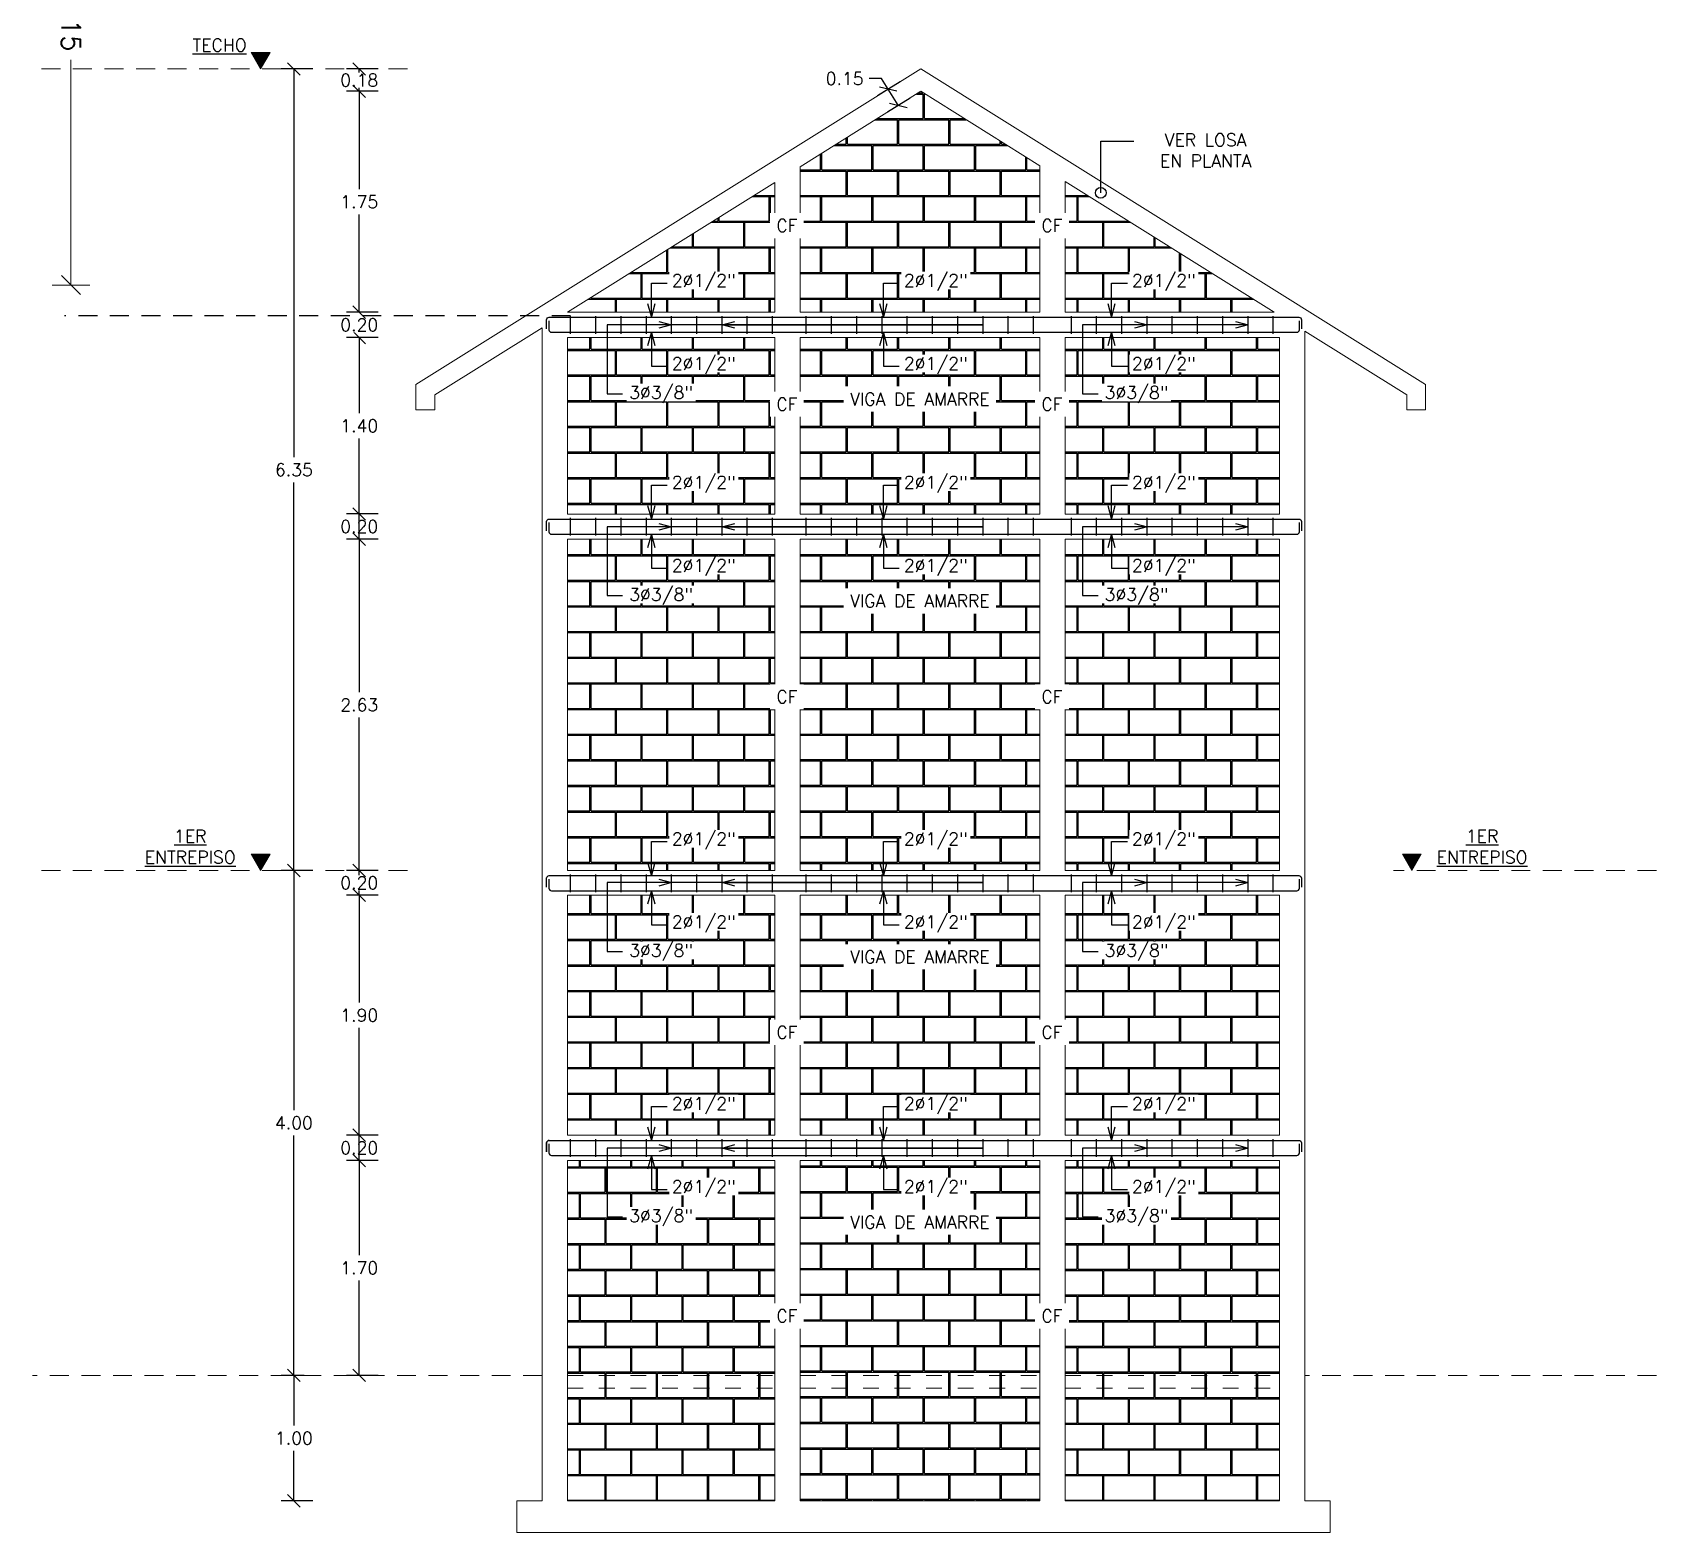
# Model space of a CAD drawing. Header units: metres. Extents: x -44 to 358, y -286 to 66.
# Drawn here: x -21.91 to -9.04, y -98.17 to -86.28 of the extents above; entities that cross this region are included whole.
import ezdxf
from ezdxf import colors
from ezdxf.entities.mleader import LeaderData, LeaderLine
from ezdxf.enums import TextEntityAlignment as Align
from ezdxf.math import Vec2, Vec3

# ---------------------------------------------------------------- set-up
doc = ezdxf.new("R2010")
doc.units = ezdxf.units.M
doc.header["$LTSCALE"] = 0.3
doc.header["$PDMODE"] = 3
for name, pattern in [('DASHED', [0.75, 0.5, -0.25]), ('Grid Line 1_2_', [22.225, 12.7, -3.175, 3.175, -3.175]), ('HIDDEN', [9.525, 6.35, -3.175]), ('STYLE_01', [0.833282, 0.416565, -0.416718])]:
    doc.linetypes.add(name, pattern=pattern)
for name, color, linetype, lineweight in [('0-S-GRID', 1, 'Continuous', 9), ('0-S-GRID-IDEN', 1, 'Continuous', 9), ('A-WALL', 7, 'Continuous', 30), ('Columnas', 7, 'Continuous', 18), ('VIGAS', 1, 'HIDDEN', 15)]:
    doc.layers.add(name, color=color, linetype=linetype, lineweight=lineweight)
for name, color, linetype in [('001-DIMLOSA', 4, 'Continuous'), ('001-DIMTEXTO', 4, 'Continuous'), ('ACERO', 5, 'Continuous'), ('BP', 3, 'Continuous'), ('DIMCOL', 4, 'Continuous'), ('DIMENSIONES', 7, 'Continuous'), ('DIMTEXTO', 4, 'Continuous'), ('HATCH', 8, 'Continuous'), ('REBAR', 5, 'Continuous'), ('TEXTO1', 1, 'Continuous'), ('TEXTOS', 4, 'Continuous')]:
    doc.layers.add(name, color=color, linetype=linetype)
doc.styles.add('Arial_2', font='arial.ttf', dxfattribs={"height": 0.2})
doc.styles.add('SMPLEX', font='simplex.shx')
doc.dimstyles.new('DIM-50', dxfattribs={"dimscale": 0.5, "dimtxt": 0.2, "dimasz": 0.2, "dimexe": 0.2, "dimexo": 0.2, "dimgap": 0.1, "dimtad": 0, "dimtih": 1, "dimtoh": 1, "dimzin": 0, "dimdsep": 46, "dimtxsty": 'SMPLEX', "dimblk1": 'OBLIQUE', "dimblk2": 'OBLIQUE', "dimsah": 1, "dimcen": 0.2, "dimclrd": 4, "dimclre": 4, "dimclrt": 4, "dimadec": 0, "dimazin": 0, "dimtfac": 1, "dimtmove": 0, "dimatfit": 3, "dimldrblk": 'OPEN30', "dimfxl": 0.3, "dimfxlon": 1, "dimtfill": 1, "dimtolj": 1, "dimtzin": 0, "dimarcsym": 0})
doc.dimstyles.new('DIM-75', dxfattribs={"dimscale": 0.75, "dimtxt": 0.2, "dimasz": 0.2, "dimexe": 0.2, "dimexo": 0.2, "dimgap": 0.1, "dimtad": 0, "dimtih": 1, "dimtoh": 1, "dimzin": 0, "dimdsep": 46, "dimtxsty": 'SMPLEX', "dimblk1": 'OBLIQUE', "dimblk2": 'OBLIQUE', "dimsah": 1, "dimcen": 0.2, "dimclrd": 4, "dimclre": 4, "dimclrt": 4, "dimadec": 0, "dimazin": 0, "dimtfac": 1, "dimtmove": 0, "dimatfit": 3, "dimldrblk": 'OBLIQUE', "dimfxl": 0.2, "dimfxlon": 1, "dimtfill": 1, "dimtolj": 1, "dimtzin": 0, "dimarcsym": 0})
pattern_1 = [(360, (-20.93746, -163.17626), (0.2032, 0.2032), [0.396875, -0.009525]), (360, (-21.14066, -163.16674), (0.2032, 0.2032), [0.396875, -0.009525]), (90, (-20.93746, -163.17626), (-0.2032, 0.2032), [-0.212725, 0.193675]), (90, (-20.94698, -163.17626), (-0.2032, 0.2032), [-0.212725, 0.193675])]

# ---------------------------------------------------------------- blocks, each defined once
blk = doc.blocks.new('A$C2BC87D2B')
at = {"layer": '001-DIMTEXTO', "lineweight": 0}
h = blk.add_hatch(color=4, dxfattribs=at)
h.dxf.hatch_style = 1
h.paths.add_polyline_path([(0, 0), (0.112, 0.194), (-0.112, 0.194)])
at = {"layer": '001-DIMTEXTO', "color": 4, "lineweight": 0, "flags": 128}
blk.add_lwpolyline([(0, 0), (0.112, 0.194), (-0.112, 0.194)], close=True, dxfattribs=at)
blk = doc.blocks.new('_OBLIQUE')
at = {"color": 0, "linetype": 'ByBlock'}
blk.add_line((-0.5, -0.5), (0.5, 0.5), dxfattribs=at)
blk = doc.blocks.new('*D790')
at = {"layer": 'DEFPOINTS', "color": 0, "ltscale": 0.2, "transparency": 16777216}
for p in [(-19.837, -92.925), (-18.938, -92.925), (-19.656, -96.925)]:
    blk.add_point(p, dxfattribs=at)
at = {"layer": 'DIMENSIONES', "color": 4, "lineweight": -2, "ltscale": 0.2, "transparency": 16777216}
for p, q in [((-19.687, -92.925), (-19.937, -92.925)), ((-19.837, -92.925), (-19.837, -94.825)), ((-19.837, -96.925), (-19.837, -95.025)), ((-19.756, -96.925), (-19.937, -96.925))]:
    blk.add_line(p, q, dxfattribs=at)
at = {"layer": 'DIMENSIONES', "color": 4, "lineweight": -2, "ltscale": 0.2, "transparency": 16777216, "xscale": 0.1, "yscale": 0.1, "zscale": 0.1}
for p, rotation in [((-19.837, -92.925), 90), ((-19.837, -96.925), 270)]:
    blk.add_blockref('_OBLIQUE', p, dxfattribs=dict(at, rotation=rotation))
at = {"layer": 'DIMENSIONES', "color": 4, "ltscale": 0.2, "transparency": 16777216, "insert": (-19.837, -94.925), "char_height": 0.1, "attachment_point": 5, "style": 'SMPLEX', "bg_fill": 3, "box_fill_scale": 1.1, "bg_fill_color": 256, "bg_fill_true_color": 13158600, "bg_fill_transparency": 0}
blk.add_mtext('\\A1;4.00', dxfattribs=at)
blk = doc.blocks.new('_Open30')
at = {"color": 0, "lineweight": -2}
for p, q in [((-1, 0.27), (0, 0)), ((0, 0), (-1, -0.27)), ((0, 0), (-1, 0))]:
    blk.add_line(p, q, dxfattribs=at)
blk = doc.blocks.new('*D791')
at = {"layer": 'DEFPOINTS', "color": 0, "ltscale": 0.2, "transparency": 16777216}
for p in [(-19.837, -86.574), (-14.87, -86.574), (-18.938, -92.925)]:
    blk.add_point(p, dxfattribs=at)
at = {"layer": 'DIMENSIONES', "color": 4, "lineweight": -2, "ltscale": 0.2, "transparency": 16777216}
for p, q in [((-19.687, -86.574), (-19.937, -86.574)), ((-19.837, -86.574), (-19.837, -89.65)), ((-19.837, -92.925), (-19.837, -89.85)), ((-19.687, -92.925), (-19.937, -92.925))]:
    blk.add_line(p, q, dxfattribs=at)
at = {"layer": 'DIMENSIONES', "color": 4, "lineweight": -2, "ltscale": 0.2, "transparency": 16777216, "xscale": 0.1, "yscale": 0.1, "zscale": 0.1}
for p, rotation in [((-19.837, -86.574), 90), ((-19.837, -92.925), 270)]:
    blk.add_blockref('_OBLIQUE', p, dxfattribs=dict(at, rotation=rotation))
at = {"layer": 'DIMENSIONES', "color": 4, "ltscale": 0.2, "transparency": 16777216, "insert": (-19.837, -89.75), "char_height": 0.1, "attachment_point": 5, "style": 'SMPLEX', "bg_fill": 3, "box_fill_scale": 1.1, "bg_fill_color": 256, "bg_fill_true_color": 13158600, "bg_fill_transparency": 0}
blk.add_mtext('\\A1;6.35', dxfattribs=at)
blk = doc.blocks.new('*D792')
at = {"layer": 'DEFPOINTS', "color": 0, "ltscale": 0.2, "transparency": 16777216}
for p in [(-19.656, -96.925), (-19.837, -97.92), (-18.07, -97.92)]:
    blk.add_point(p, dxfattribs=at)
at = {"layer": 'DIMENSIONES', "color": 4, "lineweight": -2, "ltscale": 0.2, "transparency": 16777216}
for p, q in [((-19.756, -96.925), (-19.937, -96.925)), ((-19.837, -96.925), (-19.837, -97.323)), ((-19.837, -97.92), (-19.837, -97.523)), ((-19.687, -97.92), (-19.937, -97.92))]:
    blk.add_line(p, q, dxfattribs=at)
at = {"layer": 'DIMENSIONES', "color": 4, "lineweight": -2, "ltscale": 0.2, "transparency": 16777216, "xscale": 0.1, "yscale": 0.1, "zscale": 0.1}
for p, rotation in [((-19.837, -96.925), 90), ((-19.837, -97.92), 270)]:
    blk.add_blockref('_OBLIQUE', p, dxfattribs=dict(at, rotation=rotation))
at = {"layer": 'DIMENSIONES', "color": 4, "ltscale": 0.2, "transparency": 16777216, "insert": (-19.837, -97.423), "char_height": 0.1, "attachment_point": 5, "style": 'SMPLEX', "bg_fill": 3, "box_fill_scale": 1.1, "bg_fill_color": 256, "bg_fill_true_color": 13158600, "bg_fill_transparency": 0}
blk.add_mtext('\\A1;1.00', dxfattribs=at)
blk = doc.blocks.new('*D793')
at = {"layer": 'DEFPOINTS', "color": 0, "ltscale": 0.2, "transparency": 16777216}
for p in [(-19.319, -95.223), (-17.67, -95.223), (-17.87, -96.925)]:
    blk.add_point(p, dxfattribs=at)
at = {"layer": 'DIMENSIONES', "color": 4, "lineweight": -2, "ltscale": 0.2, "transparency": 16777216}
for p, q in [((-19.169, -95.223), (-19.419, -95.223)), ((-19.319, -95.223), (-19.319, -95.974)), ((-19.319, -96.925), (-19.319, -96.174)), ((-19.169, -96.925), (-19.419, -96.925))]:
    blk.add_line(p, q, dxfattribs=at)
at = {"layer": 'DIMENSIONES', "color": 4, "lineweight": -2, "ltscale": 0.2, "transparency": 16777216, "xscale": 0.1, "yscale": 0.1, "zscale": 0.1}
for p, rotation in [((-19.319, -95.223), 90), ((-19.319, -96.925), 270)]:
    blk.add_blockref('_OBLIQUE', p, dxfattribs=dict(at, rotation=rotation))
at = {"layer": 'DIMENSIONES', "color": 4, "ltscale": 0.2, "transparency": 16777216, "insert": (-19.319, -96.074), "char_height": 0.1, "attachment_point": 5, "style": 'SMPLEX', "bg_fill": 3, "box_fill_scale": 1.1, "bg_fill_color": 256, "bg_fill_true_color": 13158600, "bg_fill_transparency": 0}
blk.add_mtext('\\A1;1.70', dxfattribs=at)
blk = doc.blocks.new('*D794')
at = {"layer": 'DEFPOINTS', "color": 0, "ltscale": 0.2, "transparency": 16777216}
for p in [(-17.67, -95.023), (-17.67, -95.223)]:
    blk.add_point(p, dxfattribs=at)
at = {"layer": 'DIMENSIONES', "color": 4, "lineweight": -2, "ltscale": 0.2, "transparency": 16777216}
for p, q in [((-19.319, -95.023), (-19.319, -94.923)), ((-19.169, -95.023), (-19.419, -95.023)), ((-19.169, -95.223), (-19.419, -95.223)), ((-19.319, -95.223), (-19.319, -95.323))]:
    blk.add_line(p, q, dxfattribs=at)
at = {"layer": 'DIMENSIONES', "color": 4, "ltscale": 0.2, "transparency": 16777216, "insert": (-19.319, -95.123), "char_height": 0.1, "attachment_point": 5, "style": 'SMPLEX', "bg_fill": 3, "box_fill_scale": 1.1, "bg_fill_color": 256, "bg_fill_true_color": 13158600, "bg_fill_transparency": 0}
blk.add_mtext('\\A1;0.20', dxfattribs=at)
at = {"layer": 'DEFPOINTS', "color": 0, "ltscale": 0.2, "transparency": 16777216}
blk.add_point((-19.319, -95.023), dxfattribs=at)
at = {"layer": 'DIMENSIONES', "color": 4, "lineweight": -2, "ltscale": 0.2, "transparency": 16777216}
blk.add_line((-19.319, -95.223), (-19.319, -95.023), dxfattribs=at)
blk.add_line((-19.319, -95.223), (-19.319, -95.023), dxfattribs=at)
at = {"layer": 'DIMENSIONES', "color": 4, "lineweight": -2, "ltscale": 0.2, "transparency": 16777216, "xscale": 0.1, "yscale": 0.1, "zscale": 0.1}
for p, rotation in [((-19.319, -95.023), 270), ((-19.319, -95.223), 90)]:
    blk.add_blockref('_OBLIQUE', p, dxfattribs=dict(at, rotation=rotation))
blk = doc.blocks.new('*D795')
at = {"layer": 'DEFPOINTS', "color": 0, "ltscale": 0.2, "transparency": 16777216}
for p in [(-19.319, -93.12), (-17.67, -93.12), (-17.67, -95.023)]:
    blk.add_point(p, dxfattribs=at)
at = {"layer": 'DIMENSIONES', "color": 4, "lineweight": -2, "ltscale": 0.2, "transparency": 16777216}
for p, q in [((-19.169, -93.12), (-19.419, -93.12)), ((-19.319, -93.12), (-19.319, -93.972)), ((-19.319, -95.023), (-19.319, -94.172)), ((-19.169, -95.023), (-19.419, -95.023))]:
    blk.add_line(p, q, dxfattribs=at)
at = {"layer": 'DIMENSIONES', "color": 4, "lineweight": -2, "ltscale": 0.2, "transparency": 16777216, "xscale": 0.1, "yscale": 0.1, "zscale": 0.1}
for p, rotation in [((-19.319, -93.12), 90), ((-19.319, -95.023), 270)]:
    blk.add_blockref('_OBLIQUE', p, dxfattribs=dict(at, rotation=rotation))
at = {"layer": 'DIMENSIONES', "color": 4, "ltscale": 0.2, "transparency": 16777216, "insert": (-19.319, -94.072), "char_height": 0.1, "attachment_point": 5, "style": 'SMPLEX', "bg_fill": 3, "box_fill_scale": 1.1, "bg_fill_color": 256, "bg_fill_true_color": 13158600, "bg_fill_transparency": 0}
blk.add_mtext('\\A1;1.90', dxfattribs=at)
blk = doc.blocks.new('*D796')
at = {"layer": 'DEFPOINTS', "color": 0, "ltscale": 0.2, "transparency": 16777216}
for p in [(-17.67, -92.925), (-17.67, -93.12)]:
    blk.add_point(p, dxfattribs=at)
at = {"layer": 'DIMENSIONES', "color": 4, "lineweight": -2, "ltscale": 0.2, "transparency": 16777216}
for p, q in [((-19.169, -92.925), (-19.419, -92.925)), ((-19.319, -93.12), (-19.319, -92.925)), ((-19.169, -93.12), (-19.419, -93.12))]:
    blk.add_line(p, q, dxfattribs=at)
at = {"layer": 'DIMENSIONES', "color": 4, "ltscale": 0.2, "transparency": 16777216, "insert": (-19.319, -93.023), "char_height": 0.1, "attachment_point": 5, "style": 'SMPLEX', "bg_fill": 3, "box_fill_scale": 1.1, "bg_fill_color": 256, "bg_fill_true_color": 13158600, "bg_fill_transparency": 0}
blk.add_mtext('\\A1;0.20', dxfattribs=at)
at = {"layer": 'DEFPOINTS', "color": 0, "ltscale": 0.2, "transparency": 16777216}
blk.add_point((-19.319, -92.925), dxfattribs=at)
at = {"layer": 'DIMENSIONES', "color": 4, "lineweight": -2, "ltscale": 0.2, "transparency": 16777216, "xscale": 0.1, "yscale": 0.1, "zscale": 0.1}
for p, rotation in [((-19.319, -92.925), 90), ((-19.319, -93.12), 270)]:
    blk.add_blockref('_OBLIQUE', p, dxfattribs=dict(at, rotation=rotation))
blk = doc.blocks.new('*D797')
at = {"layer": 'DEFPOINTS', "color": 0, "ltscale": 0.2, "transparency": 16777216}
for p in [(-19.319, -90.3), (-17.67, -90.3), (-17.67, -92.925)]:
    blk.add_point(p, dxfattribs=at)
at = {"layer": 'DIMENSIONES', "color": 4, "lineweight": -2, "ltscale": 0.2, "transparency": 16777216}
for p, q in [((-19.169, -90.3), (-19.419, -90.3)), ((-19.319, -90.3), (-19.319, -91.513)), ((-19.319, -92.925), (-19.319, -91.713)), ((-19.169, -92.925), (-19.419, -92.925))]:
    blk.add_line(p, q, dxfattribs=at)
at = {"layer": 'DIMENSIONES', "color": 4, "lineweight": -2, "ltscale": 0.2, "transparency": 16777216, "xscale": 0.1, "yscale": 0.1, "zscale": 0.1}
for p, rotation in [((-19.319, -90.3), 90), ((-19.319, -92.925), 270)]:
    blk.add_blockref('_OBLIQUE', p, dxfattribs=dict(at, rotation=rotation))
at = {"layer": 'DIMENSIONES', "color": 4, "ltscale": 0.2, "transparency": 16777216, "insert": (-19.319, -91.613), "char_height": 0.1, "attachment_point": 5, "style": 'SMPLEX', "bg_fill": 3, "box_fill_scale": 1.1, "bg_fill_color": 256, "bg_fill_true_color": 13158600, "bg_fill_transparency": 0}
blk.add_mtext('\\A1;2.63', dxfattribs=at)
blk = doc.blocks.new('*D798')
at = {"layer": 'DEFPOINTS', "color": 0, "ltscale": 0.2, "transparency": 16777216}
for p in [(-17.67, -90.1), (-17.67, -90.3)]:
    blk.add_point(p, dxfattribs=at)
at = {"layer": 'DIMENSIONES', "color": 4, "lineweight": -2, "ltscale": 0.2, "transparency": 16777216}
for p, q in [((-19.319, -90.1), (-19.319, -90)), ((-19.169, -90.1), (-19.419, -90.1)), ((-19.169, -90.3), (-19.419, -90.3)), ((-19.319, -90.3), (-19.319, -90.4))]:
    blk.add_line(p, q, dxfattribs=at)
at = {"layer": 'DIMENSIONES', "color": 4, "ltscale": 0.2, "transparency": 16777216, "insert": (-19.319, -90.2), "char_height": 0.1, "attachment_point": 5, "style": 'SMPLEX', "bg_fill": 3, "box_fill_scale": 1.1, "bg_fill_color": 256, "bg_fill_true_color": 13158600, "bg_fill_transparency": 0}
blk.add_mtext('\\A1;0.20', dxfattribs=at)
at = {"layer": 'DEFPOINTS', "color": 0, "ltscale": 0.2, "transparency": 16777216}
blk.add_point((-19.319, -90.1), dxfattribs=at)
at = {"layer": 'DIMENSIONES', "color": 4, "lineweight": -2, "ltscale": 0.2, "transparency": 16777216}
blk.add_line((-19.319, -90.3), (-19.319, -90.1), dxfattribs=at)
blk.add_line((-19.319, -90.3), (-19.319, -90.1), dxfattribs=at)
at = {"layer": 'DIMENSIONES', "color": 4, "lineweight": -2, "ltscale": 0.2, "transparency": 16777216, "xscale": 0.1, "yscale": 0.1, "zscale": 0.1}
for p, rotation in [((-19.319, -90.1), 270), ((-19.319, -90.3), 90)]:
    blk.add_blockref('_OBLIQUE', p, dxfattribs=dict(at, rotation=rotation))
blk = doc.blocks.new('*D799')
at = {"layer": 'DEFPOINTS', "color": 0, "ltscale": 0.2, "transparency": 16777216}
for p in [(-19.319, -88.701), (-17.67, -88.701), (-17.67, -90.1)]:
    blk.add_point(p, dxfattribs=at)
at = {"layer": 'DIMENSIONES', "color": 4, "lineweight": -2, "ltscale": 0.2, "transparency": 16777216}
for p, q in [((-19.169, -88.701), (-19.419, -88.701)), ((-19.319, -88.701), (-19.319, -89.301)), ((-19.319, -90.1), (-19.319, -89.501)), ((-19.169, -90.1), (-19.419, -90.1))]:
    blk.add_line(p, q, dxfattribs=at)
at = {"layer": 'DIMENSIONES', "color": 4, "lineweight": -2, "ltscale": 0.2, "transparency": 16777216, "xscale": 0.1, "yscale": 0.1, "zscale": 0.1}
for p, rotation in [((-19.319, -88.701), 90), ((-19.319, -90.1), 270)]:
    blk.add_blockref('_OBLIQUE', p, dxfattribs=dict(at, rotation=rotation))
at = {"layer": 'DIMENSIONES', "color": 4, "ltscale": 0.2, "transparency": 16777216, "insert": (-19.319, -89.401), "char_height": 0.1, "attachment_point": 5, "style": 'SMPLEX', "bg_fill": 3, "box_fill_scale": 1.1, "bg_fill_color": 256, "bg_fill_true_color": 13158600, "bg_fill_transparency": 0}
blk.add_mtext('\\A1;1.40', dxfattribs=at)
blk = doc.blocks.new('*D800')
at = {"layer": 'DEFPOINTS', "color": 0, "ltscale": 0.2, "transparency": 16777216}
for p in [(-17.67, -88.501), (-17.67, -88.701)]:
    blk.add_point(p, dxfattribs=at)
at = {"layer": 'DIMENSIONES', "color": 4, "lineweight": -2, "ltscale": 0.2, "transparency": 16777216}
for p, q in [((-19.319, -88.501), (-19.319, -88.401)), ((-19.169, -88.501), (-19.419, -88.501)), ((-19.169, -88.701), (-19.419, -88.701)), ((-19.319, -88.701), (-19.319, -88.801))]:
    blk.add_line(p, q, dxfattribs=at)
at = {"layer": 'DIMENSIONES', "color": 4, "lineweight": -2, "ltscale": 0.2, "transparency": 16777216, "xscale": 0.1, "yscale": 0.1, "zscale": 0.1}
for p, rotation in [((-19.319, -88.501), 270), ((-19.319, -88.701), 90)]:
    blk.add_blockref('_OBLIQUE', p, dxfattribs=dict(at, rotation=rotation))
at = {"layer": 'DIMENSIONES', "color": 4, "ltscale": 0.2, "transparency": 16777216, "insert": (-19.319, -88.601), "char_height": 0.1, "attachment_point": 5, "style": 'SMPLEX', "bg_fill": 3, "box_fill_scale": 1.1, "bg_fill_color": 256, "bg_fill_true_color": 13158600, "bg_fill_transparency": 0}
blk.add_mtext('\\A1;0.20', dxfattribs=at)
at = {"layer": 'DEFPOINTS', "color": 0, "ltscale": 0.2, "transparency": 16777216}
blk.add_point((-19.319, -88.501), dxfattribs=at)
blk = doc.blocks.new('*D801')
at = {"layer": 'DEFPOINTS', "color": 0, "ltscale": 0.2, "transparency": 16777216}
for p in [(-19.319, -86.751), (-14.87, -86.751), (-17.67, -88.501)]:
    blk.add_point(p, dxfattribs=at)
at = {"layer": 'DIMENSIONES', "color": 4, "lineweight": -2, "ltscale": 0.2, "transparency": 16777216}
for p, q in [((-19.169, -86.751), (-19.419, -86.751)), ((-19.319, -86.751), (-19.319, -87.526)), ((-19.319, -88.501), (-19.319, -87.726)), ((-19.169, -88.501), (-19.419, -88.501))]:
    blk.add_line(p, q, dxfattribs=at)
at = {"layer": 'DIMENSIONES', "color": 4, "lineweight": -2, "ltscale": 0.2, "transparency": 16777216, "xscale": 0.1, "yscale": 0.1, "zscale": 0.1}
for p, rotation in [((-19.319, -86.751), 90), ((-19.319, -88.501), 270)]:
    blk.add_blockref('_OBLIQUE', p, dxfattribs=dict(at, rotation=rotation))
at = {"layer": 'DIMENSIONES', "color": 4, "ltscale": 0.2, "transparency": 16777216, "insert": (-19.319, -87.626), "char_height": 0.1, "attachment_point": 5, "style": 'SMPLEX', "bg_fill": 3, "box_fill_scale": 1.1, "bg_fill_color": 256, "bg_fill_true_color": 13158600, "bg_fill_transparency": 0}
blk.add_mtext('\\A1;1.75', dxfattribs=at)
blk = doc.blocks.new('*D802')
at = {"layer": 'DEFPOINTS', "color": 0, "ltscale": 0.2, "transparency": 16777216}
for p in [(-14.87, -86.574), (-14.87, -86.751)]:
    blk.add_point(p, dxfattribs=at)
at = {"layer": 'DIMENSIONES', "color": 4, "lineweight": -2, "ltscale": 0.2, "transparency": 16777216}
for p, q in [((-19.169, -86.574), (-19.419, -86.574)), ((-19.319, -86.751), (-19.319, -86.574)), ((-19.169, -86.751), (-19.419, -86.751))]:
    blk.add_line(p, q, dxfattribs=at)
at = {"layer": 'DIMENSIONES', "color": 4, "ltscale": 0.2, "transparency": 16777216, "insert": (-19.319, -86.663), "char_height": 0.1, "attachment_point": 5, "style": 'SMPLEX', "bg_fill": 3, "box_fill_scale": 1.1, "bg_fill_color": 256, "bg_fill_true_color": 13158600, "bg_fill_transparency": 0}
blk.add_mtext('\\A1;0.18', dxfattribs=at)
at = {"layer": 'DEFPOINTS', "color": 0, "ltscale": 0.2, "transparency": 16777216}
blk.add_point((-19.319, -86.574), dxfattribs=at)
at = {"layer": 'DIMENSIONES', "color": 4, "lineweight": -2, "ltscale": 0.2, "transparency": 16777216, "xscale": 0.1, "yscale": 0.1, "zscale": 0.1}
for p, rotation in [((-19.319, -86.574), 90), ((-19.319, -86.751), 270)]:
    blk.add_blockref('_OBLIQUE', p, dxfattribs=dict(at, rotation=rotation))
blk = doc.blocks.new('*D803')
at = {"layer": 'DEFPOINTS', "color": 0, "ltscale": 0.2, "transparency": 16777216}
for p in [(-14.949, -86.624), (-15.128, -86.735), (-14.87, -86.751)]:
    blk.add_point(p, dxfattribs=at)
at = {"layer": 'DIMENSIONES', "color": 4, "lineweight": -2, "ltscale": 0.2, "transparency": 16777216}
for p, q in [((-15.18, -86.65), (-15.28, -86.65)), ((-15.034, -86.677), (-15.212, -86.788)), ((-15.128, -86.735), (-15.18, -86.65)), ((-14.955, -86.804), (-15.133, -86.915)), ((-15.048, -86.862), (-15.128, -86.735))]:
    blk.add_line(p, q, dxfattribs=at)
at = {"layer": 'DIMENSIONES', "color": 4, "lineweight": -2, "ltscale": 0.2, "transparency": 16777216, "xscale": 0.1, "yscale": 0.1, "zscale": 0.1}
for p, rotation in [((-15.128, -86.735), 122.0000000000012), ((-15.048, -86.862), 302.0000000000012)]:
    blk.add_blockref('_OBLIQUE', p, dxfattribs=dict(at, rotation=rotation))
at = {"layer": 'DIMENSIONES', "color": 4, "ltscale": 0.2, "transparency": 16777216, "insert": (-15.473, -86.65), "char_height": 0.1, "attachment_point": 5, "style": 'SMPLEX', "bg_fill": 3, "box_fill_scale": 1.1, "bg_fill_color": 256, "bg_fill_true_color": 13158600, "bg_fill_transparency": 0}
blk.add_mtext('\\A1;0.15', dxfattribs=at)
blk = doc.blocks.new('*U804')
at = {"layer": 'ACERO'}
blk.add_line((0, -0.07), (0, 0.07), dxfattribs=at)
blk = doc.blocks.new('*U805')
at = {"layer": 'HATCH', "color": 0, "linetype": 'ByBlock', "lineweight": -2, "transparency": 16777216}
for p in [(0, 0), (0.2, 0), (0.4, 0), (0.6, 0), (0.8, 0), (1, 0), (1.2, 0), (1.4, 0), (1.6, 0)]:
    blk.add_blockref('*U804', p, dxfattribs=at)
blk = doc.blocks.new('*U806')
at = {"layer": 'ACERO'}
blk.add_line((0, -0.07), (0, 0.07), dxfattribs=at)
blk = doc.blocks.new('*U807')
at = {"layer": 'HATCH', "color": 0, "linetype": 'ByBlock', "lineweight": -2, "transparency": 16777216}
for p in [(0, 0), (0.2, 0), (0.4, 0), (0.6, 0), (0.8, 0), (1, 0), (1.2, 0), (1.4, 0), (1.6, 0), (1.8, 0)]:
    blk.add_blockref('*U806', p, dxfattribs=at)
blk = doc.blocks.new('*U808')
at = {"layer": 'ACERO'}
blk.add_line((0, -0.07), (0, 0.07), dxfattribs=at)
blk = doc.blocks.new('*U809')
at = {"layer": 'HATCH', "color": 0, "linetype": 'ByBlock', "lineweight": -2, "transparency": 16777216}
for p in [(0, 0), (0.2, 0), (0.4, 0), (0.6, 0), (0.8, 0), (1, 0), (1.2, 0), (1.4, 0), (1.6, 0)]:
    blk.add_blockref('*U808', p, dxfattribs=at)
blk = doc.blocks.new('*U814')
at = {"layer": 'ACERO'}
blk.add_line((0, -0.07), (0, 0.07), dxfattribs=at)
blk = doc.blocks.new('*U815')
at = {"layer": 'HATCH', "color": 0, "linetype": 'ByBlock', "lineweight": -2, "transparency": 16777216}
for p in [(0, 0), (0.2, 0), (0.4, 0), (0.6, 0), (0.8, 0), (1, 0), (1.2, 0), (1.4, 0), (1.6, 0)]:
    blk.add_blockref('*U814', p, dxfattribs=at)
blk = doc.blocks.new('*U810')
at = {"layer": 'ACERO'}
blk.add_line((0, -0.07), (0, 0.07), dxfattribs=at)
blk = doc.blocks.new('*U811')
at = {"layer": 'HATCH', "color": 0, "linetype": 'ByBlock', "lineweight": -2, "transparency": 16777216}
for p in [(0, 0), (0.2, 0), (0.4, 0), (0.6, 0), (0.8, 0), (1, 0), (1.2, 0), (1.4, 0), (1.6, 0), (1.8, 0)]:
    blk.add_blockref('*U810', p, dxfattribs=at)
blk = doc.blocks.new('*U812')
at = {"layer": 'ACERO'}
blk.add_line((0, -0.07), (0, 0.07), dxfattribs=at)
blk = doc.blocks.new('*U813')
at = {"layer": 'HATCH', "color": 0, "linetype": 'ByBlock', "lineweight": -2, "transparency": 16777216}
for p in [(0, 0), (0.2, 0), (0.4, 0), (0.6, 0), (0.8, 0), (1, 0), (1.2, 0), (1.4, 0), (1.6, 0)]:
    blk.add_blockref('*U812', p, dxfattribs=at)
blk = doc.blocks.new('*U820')
at = {"layer": 'ACERO'}
blk.add_line((0, -0.07), (0, 0.07), dxfattribs=at)
blk = doc.blocks.new('*U821')
at = {"layer": 'HATCH', "color": 0, "linetype": 'ByBlock', "lineweight": -2, "transparency": 16777216}
for p in [(0, 0), (0.2, 0), (0.4, 0), (0.6, 0), (0.8, 0), (1, 0), (1.2, 0), (1.4, 0), (1.6, 0)]:
    blk.add_blockref('*U820', p, dxfattribs=at)
blk = doc.blocks.new('*U816')
at = {"layer": 'ACERO'}
blk.add_line((0, -0.07), (0, 0.07), dxfattribs=at)
blk = doc.blocks.new('*U817')
at = {"layer": 'HATCH', "color": 0, "linetype": 'ByBlock', "lineweight": -2, "transparency": 16777216}
for p in [(0, 0), (0.2, 0), (0.4, 0), (0.6, 0), (0.8, 0), (1, 0), (1.2, 0), (1.4, 0), (1.6, 0), (1.8, 0)]:
    blk.add_blockref('*U816', p, dxfattribs=at)
blk = doc.blocks.new('*U818')
at = {"layer": 'ACERO'}
blk.add_line((0, -0.07), (0, 0.07), dxfattribs=at)
blk = doc.blocks.new('*U819')
at = {"layer": 'HATCH', "color": 0, "linetype": 'ByBlock', "lineweight": -2, "transparency": 16777216}
for p in [(0, 0), (0.2, 0), (0.4, 0), (0.6, 0), (0.8, 0), (1, 0), (1.2, 0), (1.4, 0), (1.6, 0)]:
    blk.add_blockref('*U818', p, dxfattribs=at)
blk = doc.blocks.new('*U826')
at = {"layer": 'ACERO'}
blk.add_line((0, -0.07), (0, 0.07), dxfattribs=at)
blk = doc.blocks.new('*U827')
at = {"layer": 'HATCH', "color": 0, "linetype": 'ByBlock', "lineweight": -2, "transparency": 16777216}
for p in [(0, 0), (0.2, 0), (0.4, 0), (0.6, 0), (0.8, 0), (1, 0), (1.2, 0), (1.4, 0), (1.6, 0)]:
    blk.add_blockref('*U826', p, dxfattribs=at)
blk = doc.blocks.new('*U822')
at = {"layer": 'ACERO'}
blk.add_line((0, -0.07), (0, 0.07), dxfattribs=at)
blk = doc.blocks.new('*U823')
at = {"layer": 'HATCH', "color": 0, "linetype": 'ByBlock', "lineweight": -2, "transparency": 16777216}
for p in [(0, 0), (0.2, 0), (0.4, 0), (0.6, 0), (0.8, 0), (1, 0), (1.2, 0), (1.4, 0), (1.6, 0), (1.8, 0)]:
    blk.add_blockref('*U822', p, dxfattribs=at)
blk = doc.blocks.new('*U824')
at = {"layer": 'ACERO'}
blk.add_line((0, -0.07), (0, 0.07), dxfattribs=at)
blk = doc.blocks.new('*U825')
at = {"layer": 'HATCH', "color": 0, "linetype": 'ByBlock', "lineweight": -2, "transparency": 16777216}
for p in [(0, 0), (0.2, 0), (0.4, 0), (0.6, 0), (0.8, 0), (1, 0), (1.2, 0), (1.4, 0), (1.6, 0)]:
    blk.add_blockref('*U824', p, dxfattribs=at)
blk = doc.blocks.new('A$C2bbc346b')
at = {"layer": 'A-WALL', "color": 7, "true_color": 0xffffff}
for p, q in [((7.8, -0.27), (7.8, -6.13)), ((0.2, -0.751), (0, -0.751)), ((6.47, -7.845), (6.53, -7.845)), ((6.4, -7.995), (6.4, -7.915)), ((6.6, -7.995), (6.6, -7.915)), ((6.25, -8.065), (6.25, -8.125)), ((6.32, -7.995), (6.4, -7.995)), ((6.6, -7.995), (6.6, -8.725)), ((6.32, -8.195), (6.4, -8.195)), ((6.4, -8.195), (6.4, -8.725)), ((6.47, -8.795), (6.53, -8.795)), ((2.425, -8.995), (2.575, -8.995)), ((2.425, -10.995), (2.575, -10.995)), ((10.4, -14.189), (10.2, -14.189)), ((1.499, -18.939), (1.499, -17.454))]:
    blk.add_line(p, q, dxfattribs=at)
at = {"layer": 'A-WALL', "color": 7, "true_color": 0xffffff, "transparency": 33554684}
blk.add_line((2.275, -8.195), (2.25, -8.195), dxfattribs=at)
at = {"layer": 'A-WALL', "color": 7, "true_color": 0xffffff}
for points in [[(0, -0.07), (0, -0.751), (0.2, -0.751), (0.2, -0.27, -0.414214), (0.27, -0.2), (0.53, -0.2, 0.414214), (0.6, -0.13), (0.6, -0.07, 0.414214), (0.53, 0), (0.07, 0, 0.414214)], [(6.53, -11.995), (6.32, -11.995, -0.414214), (6.25, -11.925), (6.25, -11.865, -0.414214), (6.32, -11.795), (6.33, -11.795, 0.414214), (6.4, -11.725), (6.4, -11.065, -0.414214), (6.47, -10.995), (6.53, -10.995, -0.414214), (6.6, -11.065), (6.6, -11.925, -0.414214)], [(10.53, -14.889, 0.414214), (10.6, -14.819), (10.6, -14.059, 0.414214), (10.53, -13.989), (9.67, -13.989, 0.414214), (9.6, -14.059), (9.6, -14.119, 0.414214), (9.67, -14.189), (10.4, -14.189), (10.4, -14.819, 0.414214), (10.47, -14.889)]]:
    blk.add_lwpolyline(points, format="xyb", close=True, dxfattribs=at)
for points in [[(7.73, -0.2), (7.47, -0.2, -0.414214), (7.4, -0.13), (7.4, -0.07, -0.414214), (7.47, 0), (8.63, 0)], [(8, -0.27), (8, -6.33, -0.414214), (7.93, -6.4), (6.67, -6.4, 0.414214), (6.6, -6.47), (6.6, -6.48, -0.414214), (6.53, -6.55), (6.47, -6.55, -0.414214), (6.4, -6.48), (6.4, -6.47, 0.414214), (6.33, -6.4), (6.22, -6.4), (6.22, -6.2), (7.73, -6.2)], [(0.2, -6.13), (0.2, -5.651), (0, -5.651), (0, -6.33, 0.414214), (0.07, -6.4)], [(0.27, -6.2), (5.28, -6.2), (5.28, -6.4), (4.57, -6.4, 0.414214), (4.5, -6.47), (4.5, -6.797), (4.35, -6.797), (4.35, -6.4), (2.3, -6.4), (2.3, -6.797), (2.1, -6.797), (2.1, -6.47, 0.414214), (2.03, -6.4), (0.07, -6.4)], [(4.35, -7.995), (2.3, -7.995), (2.3, -7.597), (2.1, -7.597), (2.1, -8.045, 0.414214), (2.25, -8.195), (2.375, -8.195, -0.414214), (2.4, -8.22)], [(2.33, -11.795, 0.414214), (2.4, -11.725), (2.4, -11.02, -0.414214), (2.425, -10.995), (2.575, -10.995, -0.414214), (2.6, -11.02), (2.6, -11.725, 0.414214), (2.67, -11.795), (5.18, -11.795, -0.414214), (5.25, -11.865), (5.25, -11.925, -0.414214), (5.18, -11.995)], [(5.18, -11.995), (4.57, -11.995, 0.414214), (4.5, -12.065), (4.5, -12.322, -0.414214), (4.43, -12.392), (4.35, -12.392), (4.35, -11.995), (2.3, -11.995), (2.3, -12.392), (2.1, -12.392), (2.1, -11.945, -0.414214), (2.25, -11.795), (2.33, -11.795)], [(0.2, -14.34), (0, -14.34), (0, -13.659, -0.414214), (0.07, -13.589), (2.03, -13.589, 0.414214), (2.1, -13.519), (2.1, -13.192)], [(7.8, -13.859), (7.8, -17.254), (6.627, -17.254), (6.627, -16.654), (6.507, -16.654, 0.414214), (6.477, -16.684), (6.477, -17.254), (6.439, -17.254), (6.439, -17.454), (7.73, -17.454, -0.414214), (7.8, -17.524), (7.8, -18.519, 0.414214), (7.87, -18.589), (7.93, -18.589, 0.414214), (8, -18.519), (8, -18.459, -0.414214), (8.07, -18.389), (8.78, -18.389, 0.414214), (8.85, -18.319), (8.85, -18.259, 0.414214), (8.78, -18.189), (8, -18.189), (8, -14.189), (8.73, -14.189, 0.414214), (8.8, -14.119), (8.8, -14.059, 0.414214), (8.73, -13.989), (8, -13.989), (8, -13.659, 0.414214), (7.93, -13.589), (4.57, -13.589, -0.414214), (4.5, -13.519), (4.5, -13.262, 0.414214), (4.43, -13.192), (4.35, -13.192), (4.35, -13.589), (2.3, -13.589), (2.3, -13.192), (2.1, -13.192)], [(1.499, -17.254), (1.499, -16.684, 0.414214), (1.469, -16.654), (1.349, -16.654), (1.349, -17.254), (0.2, -17.254), (0.2, -13.859)], [(2.5, -14.789), (2.5, -13.859, 0.414214), (2.43, -13.789), (0.27, -13.789)], [(2.5, -14.639), (2.5, -14.759, 0.414214), (2.53, -14.789), (2.62, -14.789, 0.414214), (2.65, -14.759), (2.65, -13.859, -0.414214), (2.72, -13.789), (3.855, -13.789)], [(2.62, -15.589, -0.414214), (2.65, -15.619), (2.65, -16.544, 0.414214), (2.72, -16.614), (3.855, -16.614, 0.414214), (3.925, -16.544), (3.925, -13.859, 0.414214), (3.855, -13.789)], [(7.73, -13.789), (5.571, -13.789, 0.414214), (5.501, -13.859), (5.501, -14.759, -0.414214), (5.471, -14.789), (5.381, -14.789, -0.414214), (5.351, -14.759), (5.351, -13.859, 0.414214), (5.281, -13.789), (4.145, -13.789, 0.414214), (4.075, -13.859), (4.075, -16.544)], [(2.62, -15.589), (2.53, -15.589, 0.414214), (2.5, -15.619), (2.5, -17.254), (2.462, -17.254), (2.462, -17.454), (2.58, -17.454, 0.414214), (2.65, -17.384), (2.65, -16.764)], [(2.65, -16.764), (5.351, -16.764), (5.351, -17.384, 0.414214), (5.421, -17.454), (5.539, -17.454), (5.539, -17.254), (5.501, -17.254), (5.501, -15.619, 0.414214), (5.471, -15.589), (5.381, -15.589, 0.414214), (5.351, -15.619), (5.351, -16.544, -0.414214), (5.281, -16.614), (4.145, -16.614, -0.414214), (4.075, -16.544)], [(10.2, -18.189), (10.4, -18.189), (10.4, -15.839), (10.6, -15.839), (10.6, -18.319, -0.414214), (10.53, -18.389), (9.87, -18.389, -0.414214), (9.8, -18.319), (9.8, -18.259, -0.414214), (9.87, -18.189), (10.4, -18.189), (10.4, -16.556)], [(1.349, -19.789), (0.27, -19.789, -0.414214), (0.2, -19.719), (0.2, -19.24), (0, -19.24), (0, -19.919)], [(7.73, -19.789), (5.67, -19.789, 0.414214), (5.6, -19.859), (5.6, -19.919, 0.414214), (5.67, -19.989), (7.93, -19.989, 0.414214), (8, -19.919), (8, -19.659, 0.414214), (7.93, -19.589), (7.87, -19.589, 0.414214), (7.8, -19.659), (7.8, -19.719)], [(0.07, -19.989), (2.33, -19.989, 0.414213), (2.4, -19.919), (2.4, -19.859, 0.414214), (2.33, -19.789), (1.249, -19.789)]]:
    blk.add_lwpolyline(points, format="xyb", dxfattribs=at)
blk.add_lwpolyline([(0, -1.951), (0.2, -1.951), (0.2, -4.451), (0, -4.451)], close=True, dxfattribs=at)
for points in [[(4.5, -7.995), (4.5, -7.597), (4.35, -7.597), (4.35, -7.995)], [(1.349, -18.939), (1.349, -17.454), (0.2, -17.454), (0.2, -18.04), (0, -18.04), (0, -15.54), (0.2, -15.54)]]:
    blk.add_lwpolyline(points, dxfattribs=at)
at = {"layer": 'A-WALL', "color": 7, "true_color": 0xffffff, "transparency": 33554684}
blk.add_lwpolyline([(2.4, -8.219), (2.4, -8.97, 0.414214), (2.425, -8.995), (2.575, -8.995, 0.414214), (2.6, -8.97), (2.6, -8.265, -0.414214), (2.67, -8.195), (5.18, -8.195, 0.414214), (5.25, -8.125), (5.25, -8.065, 0.414214), (5.18, -7.995), (4.5, -7.995)], format="xyb", dxfattribs=at)
at = {"layer": 'A-WALL', "color": 7, "true_color": 0xffffff}
for centre, start, end in [((6.47, -7.915), 90, 180), ((6.53, -7.915), 0, 90), ((6.32, -8.065), 90, 180), ((6.32, -8.125), 180, 270), ((6.47, -8.725), 180, 270), ((6.53, -8.725), 270, 0)]:
    blk.add_arc(centre, 0.07, start, end, dxfattribs=at)
blk = doc.blocks.new('*D1854')
at = {"layer": 'DEFPOINTS', "color": 0, "transparency": 16777216}
for p in [(20.792, -18.157), (18.392, -18.574), (20.792, -18.574)]:
    blk.add_point(p, dxfattribs=at)
at = {"layer": 'DIMTEXTO', "color": 4, "lineweight": -2, "transparency": 16777216}
for p, q in [((18.392, -18.307), (18.392, -18.007)), ((20.792, -18.307), (20.792, -18.007)), ((18.392, -18.157), (19.288, -18.157)), ((20.792, -18.157), (19.896, -18.157))]:
    blk.add_line(p, q, dxfattribs=at)
at = {"layer": 'DIMTEXTO', "color": 4, "lineweight": -2, "transparency": 16777216, "xscale": 0.15, "yscale": 0.15, "zscale": 0.15, "rotation": 180}
blk.add_blockref('_OBLIQUE', (18.392, -18.157), dxfattribs=at)
at = {"layer": 'DIMTEXTO', "color": 4, "lineweight": -2, "transparency": 16777216, "xscale": 0.15, "yscale": 0.15, "zscale": 0.15}
blk.add_blockref('_OBLIQUE', (20.792, -18.157), dxfattribs=at)
at = {"layer": 'DIMTEXTO', "color": 4, "transparency": 16777216, "insert": (19.592, -18.157), "char_height": 0.15, "attachment_point": 5, "style": 'SMPLEX', "bg_fill": 3, "box_fill_scale": 1.1, "bg_fill_color": 256, "bg_fill_true_color": 13158600, "bg_fill_transparency": 0}
blk.add_mtext('\\A1;2.40', dxfattribs=at)
blk = doc.blocks.new('*D1855')
at = {"layer": 'DEFPOINTS', "color": 0, "ltscale": 0.05, "transparency": 16777216}
for p in [(24.792, -18.157), (20.792, -18.574), (24.792, -18.574)]:
    blk.add_point(p, dxfattribs=at)
at = {"layer": 'DIMTEXTO', "color": 4, "lineweight": -2, "ltscale": 0.05, "transparency": 16777216}
for p, q in [((20.792, -18.307), (20.792, -18.007)), ((24.792, -18.307), (24.792, -18.007)), ((20.792, -18.157), (22.488, -18.157)), ((24.792, -18.157), (23.096, -18.157))]:
    blk.add_line(p, q, dxfattribs=at)
at = {"layer": 'DIMTEXTO', "color": 4, "lineweight": -2, "ltscale": 0.05, "transparency": 16777216, "xscale": 0.15, "yscale": 0.15, "zscale": 0.15, "rotation": 180}
blk.add_blockref('_OBLIQUE', (20.792, -18.157), dxfattribs=at)
at = {"layer": 'DIMTEXTO', "color": 4, "lineweight": -2, "ltscale": 0.05, "transparency": 16777216, "xscale": 0.15, "yscale": 0.15, "zscale": 0.15}
blk.add_blockref('_OBLIQUE', (24.792, -18.157), dxfattribs=at)
at = {"layer": 'DIMTEXTO', "color": 4, "ltscale": 0.05, "transparency": 16777216, "insert": (22.792, -18.157), "char_height": 0.15, "attachment_point": 5, "style": 'SMPLEX', "bg_fill": 3, "box_fill_scale": 1.1, "bg_fill_color": 256, "bg_fill_true_color": 13158600, "bg_fill_transparency": 0}
blk.add_mtext('\\A1;4.00', dxfattribs=at)
blk = doc.blocks.new('*D1856')
at = {"layer": 'DEFPOINTS', "color": 0, "ltscale": 0.05, "transparency": 16777216}
for p in [(26.192, -18.157), (24.792, -18.574), (26.192, -18.574)]:
    blk.add_point(p, dxfattribs=at)
at = {"layer": 'DIMTEXTO', "color": 4, "lineweight": -2, "ltscale": 0.05, "transparency": 16777216}
for p, q in [((24.792, -18.307), (24.792, -18.007)), ((26.192, -18.307), (26.192, -18.007)), ((24.792, -18.157), (25.203, -18.157)), ((26.192, -18.157), (25.781, -18.157))]:
    blk.add_line(p, q, dxfattribs=at)
at = {"layer": 'DIMTEXTO', "color": 4, "lineweight": -2, "ltscale": 0.05, "transparency": 16777216, "xscale": 0.15, "yscale": 0.15, "zscale": 0.15, "rotation": 180}
blk.add_blockref('_OBLIQUE', (24.792, -18.157), dxfattribs=at)
at = {"layer": 'DIMTEXTO', "color": 4, "lineweight": -2, "ltscale": 0.05, "transparency": 16777216, "xscale": 0.15, "yscale": 0.15, "zscale": 0.15}
blk.add_blockref('_OBLIQUE', (26.192, -18.157), dxfattribs=at)
at = {"layer": 'DIMTEXTO', "color": 4, "ltscale": 0.05, "transparency": 16777216, "insert": (25.492, -18.157), "char_height": 0.15, "attachment_point": 5, "style": 'SMPLEX', "bg_fill": 3, "box_fill_scale": 1.1, "bg_fill_color": 256, "bg_fill_true_color": 13158600, "bg_fill_transparency": 0}
blk.add_mtext('\\A1;1.40', dxfattribs=at)
blk = doc.blocks.new('*D1857')
at = {"layer": 'DEFPOINTS', "color": 0, "ltscale": 0.05, "transparency": 16777216}
for p in [(26.597, -18.157), (26.192, -18.574), (26.597, -18.574)]:
    blk.add_point(p, dxfattribs=at)
at = {"layer": 'DIMTEXTO', "color": 4, "lineweight": -2, "ltscale": 0.05, "transparency": 16777216}
for p, q in [((26.394, -18.157), (26.394, -17.82)), ((26.394, -17.82), (26.544, -17.82)), ((26.192, -18.307), (26.192, -18.007)), ((26.597, -18.307), (26.597, -18.007)), ((26.192, -18.157), (26.597, -18.157))]:
    blk.add_line(p, q, dxfattribs=at)
at = {"layer": 'DIMTEXTO', "color": 4, "lineweight": -2, "ltscale": 0.05, "transparency": 16777216, "xscale": 0.15, "yscale": 0.15, "zscale": 0.15, "rotation": 180}
blk.add_blockref('_OBLIQUE', (26.192, -18.157), dxfattribs=at)
at = {"layer": 'DIMTEXTO', "color": 4, "lineweight": -2, "ltscale": 0.05, "transparency": 16777216, "xscale": 0.15, "yscale": 0.15, "zscale": 0.15}
blk.add_blockref('_OBLIQUE', (26.597, -18.157), dxfattribs=at)
at = {"layer": 'DIMTEXTO', "color": 4, "ltscale": 0.05, "transparency": 16777216, "insert": (26.816, -17.82), "char_height": 0.15, "attachment_point": 5, "style": 'SMPLEX', "bg_fill": 3, "box_fill_scale": 1.1, "bg_fill_color": 256, "bg_fill_true_color": 13158600, "bg_fill_transparency": 0}
blk.add_mtext('\\A1;0.41', dxfattribs=at)
blk = doc.blocks.new('*D1858')
at = {"layer": 'DEFPOINTS', "color": 0, "ltscale": 0.05, "transparency": 16777216}
for p in [(28.792, -18.157), (26.597, -18.574), (28.792, -18.574)]:
    blk.add_point(p, dxfattribs=at)
at = {"layer": 'DIMTEXTO', "color": 4, "lineweight": -2, "ltscale": 0.05, "transparency": 16777216}
for p, q in [((26.597, -18.307), (26.597, -18.007)), ((28.792, -18.307), (28.792, -18.007)), ((26.597, -18.157), (27.391, -18.157)), ((28.792, -18.157), (27.998, -18.157))]:
    blk.add_line(p, q, dxfattribs=at)
at = {"layer": 'DIMTEXTO', "color": 4, "lineweight": -2, "ltscale": 0.05, "transparency": 16777216, "xscale": 0.15, "yscale": 0.15, "zscale": 0.15, "rotation": 180}
blk.add_blockref('_OBLIQUE', (26.597, -18.157), dxfattribs=at)
at = {"layer": 'DIMTEXTO', "color": 4, "lineweight": -2, "ltscale": 0.05, "transparency": 16777216, "xscale": 0.15, "yscale": 0.15, "zscale": 0.15}
blk.add_blockref('_OBLIQUE', (28.792, -18.157), dxfattribs=at)
at = {"layer": 'DIMTEXTO', "color": 4, "ltscale": 0.05, "transparency": 16777216, "insert": (27.694, -18.157), "char_height": 0.15, "attachment_point": 5, "style": 'SMPLEX', "bg_fill": 3, "box_fill_scale": 1.1, "bg_fill_color": 256, "bg_fill_true_color": 13158600, "bg_fill_transparency": 0}
blk.add_mtext('\\A1;2.20', dxfattribs=at)
blk = doc.blocks.new('*D1859')
at = {"layer": 'DEFPOINTS', "color": 0, "ltscale": 0.05, "transparency": 16777216}
for p in [(32.943, -18.157), (28.792, -18.574), (32.943, -18.574)]:
    blk.add_point(p, dxfattribs=at)
at = {"layer": 'DIMTEXTO', "color": 4, "lineweight": -2, "ltscale": 0.05, "transparency": 16777216}
for p, q in [((28.792, -18.307), (28.792, -18.007)), ((32.943, -18.307), (32.943, -18.007)), ((28.792, -18.157), (30.578, -18.157)), ((32.943, -18.157), (31.157, -18.157))]:
    blk.add_line(p, q, dxfattribs=at)
at = {"layer": 'DIMTEXTO', "color": 4, "lineweight": -2, "ltscale": 0.05, "transparency": 16777216, "xscale": 0.15, "yscale": 0.15, "zscale": 0.15, "rotation": 180}
blk.add_blockref('_OBLIQUE', (28.792, -18.157), dxfattribs=at)
at = {"layer": 'DIMTEXTO', "color": 4, "lineweight": -2, "ltscale": 0.05, "transparency": 16777216, "xscale": 0.15, "yscale": 0.15, "zscale": 0.15}
blk.add_blockref('_OBLIQUE', (32.943, -18.157), dxfattribs=at)
at = {"layer": 'DIMTEXTO', "color": 4, "ltscale": 0.05, "transparency": 16777216, "insert": (30.867, -18.157), "char_height": 0.15, "attachment_point": 5, "style": 'SMPLEX', "bg_fill": 3, "box_fill_scale": 1.1, "bg_fill_color": 256, "bg_fill_true_color": 13158600, "bg_fill_transparency": 0}
blk.add_mtext('\\A1;4.15', dxfattribs=at)
blk = doc.blocks.new('*D1860')
at = {"layer": 'DEFPOINTS', "color": 0, "ltscale": 0.2, "transparency": 16777216}
for p in [(15.835, -26.328), (16.148, -26.328), (16.148, -31.922)]:
    blk.add_point(p, dxfattribs=at)
at = {"layer": 'DIMTEXTO', "color": 4, "lineweight": -2, "ltscale": 0.2, "transparency": 16777216}
for p, q in [((15.985, -26.328), (15.685, -26.328)), ((15.835, -26.328), (15.835, -28.975)), ((15.835, -31.922), (15.835, -29.275)), ((15.985, -31.922), (15.685, -31.922))]:
    blk.add_line(p, q, dxfattribs=at)
at = {"layer": 'DIMTEXTO', "color": 4, "lineweight": -2, "ltscale": 0.2, "transparency": 16777216, "xscale": 0.15, "yscale": 0.15, "zscale": 0.15}
for p, rotation in [((15.835, -26.328), 90), ((15.835, -31.922), 270)]:
    blk.add_blockref('_OBLIQUE', p, dxfattribs=dict(at, rotation=rotation))
at = {"layer": 'DIMTEXTO', "color": 4, "ltscale": 0.2, "transparency": 16777216, "insert": (15.835, -29.125), "char_height": 0.15, "attachment_point": 5, "style": 'SMPLEX', "bg_fill": 3, "box_fill_scale": 1.1, "bg_fill_color": 256, "bg_fill_true_color": 13158600, "bg_fill_transparency": 0}
blk.add_mtext('\\A1;5.59', dxfattribs=at)
blk = doc.blocks.new('*D1861')
at = {"layer": 'DEFPOINTS', "color": 0, "ltscale": 0.2, "transparency": 16777216}
for p in [(15.835, -25.924), (16.148, -25.924), (16.148, -26.328)]:
    blk.add_point(p, dxfattribs=at)
at = {"layer": 'DIMTEXTO', "color": 4, "lineweight": -2, "ltscale": 0.2, "transparency": 16777216}
for p, q in [((15.835, -25.924), (15.835, -25.774)), ((15.985, -25.924), (15.685, -25.924)), ((15.835, -25.924), (15.835, -25.976)), ((15.985, -26.328), (15.685, -26.328)), ((15.835, -26.328), (15.835, -26.276)), ((15.835, -26.328), (15.835, -26.478))]:
    blk.add_line(p, q, dxfattribs=at)
at = {"layer": 'DIMTEXTO', "color": 4, "lineweight": -2, "ltscale": 0.2, "transparency": 16777216, "xscale": 0.15, "yscale": 0.15, "zscale": 0.15}
for p, rotation in [((15.835, -25.924), 270), ((15.835, -26.328), 90)]:
    blk.add_blockref('_OBLIQUE', p, dxfattribs=dict(at, rotation=rotation))
at = {"layer": 'DIMTEXTO', "color": 4, "ltscale": 0.2, "transparency": 16777216, "insert": (15.835, -26.126), "char_height": 0.15, "attachment_point": 5, "style": 'SMPLEX', "bg_fill": 3, "box_fill_scale": 1.1, "bg_fill_color": 256, "bg_fill_true_color": 13158600, "bg_fill_transparency": 0}
blk.add_mtext('\\A1;0.40', dxfattribs=at)
blk = doc.blocks.new('*D1862')
at = {"layer": 'DEFPOINTS', "color": 0, "ltscale": 0.2, "transparency": 16777216}
for p in [(15.835, -20.128), (16.148, -20.128), (16.148, -25.924)]:
    blk.add_point(p, dxfattribs=at)
at = {"layer": 'DIMTEXTO', "color": 4, "lineweight": -2, "ltscale": 0.2, "transparency": 16777216}
for p, q in [((15.985, -20.128), (15.685, -20.128)), ((15.835, -20.128), (15.835, -22.876)), ((15.835, -25.924), (15.835, -23.176)), ((15.985, -25.924), (15.685, -25.924))]:
    blk.add_line(p, q, dxfattribs=at)
at = {"layer": 'DIMTEXTO', "color": 4, "lineweight": -2, "ltscale": 0.2, "transparency": 16777216, "xscale": 0.15, "yscale": 0.15, "zscale": 0.15}
for p, rotation in [((15.835, -20.128), 90), ((15.835, -25.924), 270)]:
    blk.add_blockref('_OBLIQUE', p, dxfattribs=dict(at, rotation=rotation))
at = {"layer": 'DIMTEXTO', "color": 4, "ltscale": 0.2, "transparency": 16777216, "insert": (15.835, -23.026), "char_height": 0.15, "attachment_point": 5, "style": 'SMPLEX', "bg_fill": 3, "box_fill_scale": 1.1, "bg_fill_color": 256, "bg_fill_true_color": 13158600, "bg_fill_transparency": 0}
blk.add_mtext('\\A1;5.80', dxfattribs=at)
blk = doc.blocks.new('*D1863')
at = {"layer": 'DEFPOINTS', "color": 0, "transparency": 16777216}
for p in [(21.002, -20.433), (21.202, -20.429), (21.002, -20.694)]:
    blk.add_point(p, dxfattribs=at)
at = {"layer": 'DIMTEXTO', "color": 4, "lineweight": -2, "transparency": 16777216}
for p, q in [((21.002, -20.583), (21.002, -20.844)), ((21.202, -20.579), (21.202, -20.844)), ((21.002, -20.694), (21.202, -20.694)), ((21.202, -20.694), (21.352, -20.694))]:
    blk.add_line(p, q, dxfattribs=at)
at = {"layer": 'DIMTEXTO', "color": 4, "lineweight": -2, "transparency": 16777216, "xscale": 0.15, "yscale": 0.15, "zscale": 0.15, "rotation": 180}
blk.add_blockref('_OBLIQUE', (21.002, -20.694), dxfattribs=at)
at = {"layer": 'DIMTEXTO', "color": 4, "lineweight": -2, "transparency": 16777216, "xscale": 0.15, "yscale": 0.15, "zscale": 0.15}
blk.add_blockref('_OBLIQUE', (21.202, -20.694), dxfattribs=at)
at = {"layer": 'DIMTEXTO', "color": 4, "transparency": 16777216, "insert": (21.634, -20.694), "char_height": 0.15, "attachment_point": 5, "style": 'SMPLEX', "bg_fill": 3, "box_fill_scale": 1.1, "bg_fill_color": 256, "bg_fill_true_color": 13158600, "bg_fill_transparency": 0}
blk.add_mtext('\\A1;@20', dxfattribs=at)
blk = doc.blocks.new('*D1864')
at = {"layer": 'DEFPOINTS', "color": 0, "transparency": 16777216}
for p in [(24.815, -25.852), (25.75, -26.505), (25.612, -26.649)]:
    blk.add_point(p, dxfattribs=at)
at = {"layer": 'DIMTEXTO', "color": 4, "lineweight": -2, "transparency": 16777216}
for p, q in [((25.062, -25.817), (24.85, -25.605)), ((24.956, -25.711), (25.062, -25.605)), ((25.062, -25.605), (25.212, -25.605)), ((24.815, -25.852), (24.956, -25.711)), ((24.921, -25.958), (24.709, -25.746))]:
    blk.add_line(p, q, dxfattribs=at)
at = {"layer": 'DIMTEXTO', "color": 4, "lineweight": -2, "transparency": 16777216, "xscale": 0.15, "yscale": 0.15, "zscale": 0.15}
for p, rotation in [((24.956, -25.711), 44.99999999999577), ((24.815, -25.852), 224.9999999999958)]:
    blk.add_blockref('_OBLIQUE', p, dxfattribs=dict(at, rotation=rotation))
at = {"layer": 'DIMTEXTO', "color": 4, "transparency": 16777216, "insert": (25.495, -25.605), "char_height": 0.15, "attachment_point": 5, "style": 'SMPLEX', "bg_fill": 3, "box_fill_scale": 1.1, "bg_fill_color": 256, "bg_fill_true_color": 13158600, "bg_fill_transparency": 0}
blk.add_mtext('\\A1;@20', dxfattribs=at)
blk = doc.blocks.new('*D1865')
at = {"layer": 'DEFPOINTS', "color": 0, "transparency": 16777216}
for p in [(19.867, -25.903), (19.129, -26.64), (19.274, -26.779)]:
    blk.add_point(p, dxfattribs=at)
at = {"layer": 'DIMTEXTO', "color": 4, "lineweight": -2, "transparency": 16777216}
for p, q in [((19.761, -25.797), (19.611, -25.797)), ((19.761, -26.009), (19.973, -25.797)), ((19.867, -25.903), (19.761, -25.797)), ((20.008, -26.045), (19.867, -25.903)), ((19.902, -26.151), (20.114, -25.938))]:
    blk.add_line(p, q, dxfattribs=at)
at = {"layer": 'DIMTEXTO', "color": 4, "lineweight": -2, "transparency": 16777216, "xscale": 0.15, "yscale": 0.15, "zscale": 0.15}
for p, rotation in [((19.867, -25.903), 135.000013559175), ((20.008, -26.045), 315.000013559175)]:
    blk.add_blockref('_OBLIQUE', p, dxfattribs=dict(at, rotation=rotation))
at = {"layer": 'DIMTEXTO', "color": 4, "transparency": 16777216, "insert": (19.328, -25.797), "char_height": 0.15, "attachment_point": 5, "style": 'SMPLEX', "bg_fill": 3, "box_fill_scale": 1.1, "bg_fill_color": 256, "bg_fill_true_color": 13158600, "bg_fill_transparency": 0}
blk.add_mtext('\\A1;@20', dxfattribs=at)
blk = doc.blocks.new('*D1866')
at = {"layer": 'DEFPOINTS', "color": 0, "transparency": 16777216}
for p in [(19.113, -22.444), (18.807, -22.644), (19.113, -22.644)]:
    blk.add_point(p, dxfattribs=at)
at = {"layer": 'DIMTEXTO', "color": 4, "lineweight": -2, "transparency": 16777216}
for p, q in [((18.807, -22.444), (18.807, -22.187)), ((18.807, -22.187), (18.957, -22.187)), ((18.957, -22.444), (18.657, -22.444)), ((18.807, -22.644), (18.807, -22.444)), ((18.957, -22.644), (18.657, -22.644))]:
    blk.add_line(p, q, dxfattribs=at)
at = {"layer": 'DIMTEXTO', "color": 4, "lineweight": -2, "transparency": 16777216, "xscale": 0.15, "yscale": 0.15, "zscale": 0.15}
for p, rotation in [((18.807, -22.444), 90), ((18.807, -22.644), 270)]:
    blk.add_blockref('_OBLIQUE', p, dxfattribs=dict(at, rotation=rotation))
at = {"layer": 'DIMTEXTO', "color": 4, "transparency": 16777216, "insert": (19.239, -22.187), "char_height": 0.15, "attachment_point": 5, "style": 'SMPLEX', "bg_fill": 3, "box_fill_scale": 1.1, "bg_fill_color": 256, "bg_fill_true_color": 13158600, "bg_fill_transparency": 0}
blk.add_mtext('\\A1;@20', dxfattribs=at)
blk = doc.blocks.new('*D1867')
at = {"layer": 'DEFPOINTS', "color": 0, "transparency": 16777216}
for p in [(26.987, -23.913), (25.849, -24.113), (26.987, -24.113)]:
    blk.add_point(p, dxfattribs=at)
at = {"layer": 'DIMTEXTO', "color": 4, "lineweight": -2, "transparency": 16777216}
for p, q in [((25.999, -23.913), (25.699, -23.913)), ((25.849, -23.913), (25.849, -24.113)), ((25.999, -24.113), (25.699, -24.113)), ((25.849, -24.113), (25.849, -24.497)), ((25.849, -24.497), (25.699, -24.497))]:
    blk.add_line(p, q, dxfattribs=at)
at = {"layer": 'DIMTEXTO', "color": 4, "lineweight": -2, "transparency": 16777216, "xscale": 0.15, "yscale": 0.15, "zscale": 0.15}
for p, rotation in [((25.849, -23.913), 90), ((25.849, -24.113), 270)]:
    blk.add_blockref('_OBLIQUE', p, dxfattribs=dict(at, rotation=rotation))
at = {"layer": 'DIMTEXTO', "color": 4, "transparency": 16777216, "insert": (25.417, -24.497), "char_height": 0.15, "attachment_point": 5, "style": 'SMPLEX', "bg_fill": 3, "box_fill_scale": 1.1, "bg_fill_color": 256, "bg_fill_true_color": 13158600, "bg_fill_transparency": 0}
blk.add_mtext('\\A1;@20', dxfattribs=at)
blk = doc.blocks.new('*D1868')
at = {"layer": 'DEFPOINTS', "color": 0, "transparency": 16777216}
for p in [(30.878, -22.978), (29.446, -23.339), (30.878, -23.339)]:
    blk.add_point(p, dxfattribs=at)
at = {"layer": 'DIMTEXTO', "color": 4, "lineweight": -2, "transparency": 16777216}
for p, q in [((29.596, -22.978), (29.296, -22.978)), ((29.446, -22.978), (29.446, -23.339)), ((29.596, -23.339), (29.296, -23.339)), ((29.446, -23.339), (29.446, -23.616)), ((29.446, -23.616), (29.296, -23.616))]:
    blk.add_line(p, q, dxfattribs=at)
at = {"layer": 'DIMTEXTO', "color": 4, "lineweight": -2, "transparency": 16777216, "xscale": 0.15, "yscale": 0.15, "zscale": 0.15}
for p, rotation in [((29.446, -22.978), 90), ((29.446, -23.339), 270)]:
    blk.add_blockref('_OBLIQUE', p, dxfattribs=dict(at, rotation=rotation))
at = {"layer": 'DIMTEXTO', "color": 4, "transparency": 16777216, "insert": (29.014, -23.616), "char_height": 0.15, "attachment_point": 5, "style": 'SMPLEX', "bg_fill": 3, "box_fill_scale": 1.1, "bg_fill_color": 256, "bg_fill_true_color": 13158600, "bg_fill_transparency": 0}
blk.add_mtext('\\A1;@20', dxfattribs=at)
blk = doc.blocks.new('*D1869')
at = {"layer": 'DEFPOINTS', "color": 0, "ltscale": 0.2, "transparency": 16777216}
for p in [(17.392, -18.157), (18.392, -18.574), (17.392, -19.776)]:
    blk.add_point(p, dxfattribs=at)
at = {"layer": 'DIMTEXTO', "color": 4, "lineweight": -2, "ltscale": 0.2, "transparency": 16777216}
for p, q in [((17.392, -18.307), (17.392, -18.057)), ((18.392, -18.307), (18.392, -18.057)), ((17.392, -18.157), (17.699, -18.157)), ((18.392, -18.157), (18.085, -18.157))]:
    blk.add_line(p, q, dxfattribs=at)
at = {"layer": 'DIMTEXTO', "color": 4, "lineweight": -2, "ltscale": 0.2, "transparency": 16777216, "xscale": 0.1, "yscale": 0.1, "zscale": 0.1, "rotation": 180}
blk.add_blockref('_OBLIQUE', (17.392, -18.157), dxfattribs=at)
at = {"layer": 'DIMTEXTO', "color": 4, "lineweight": -2, "ltscale": 0.2, "transparency": 16777216, "xscale": 0.1, "yscale": 0.1, "zscale": 0.1}
blk.add_blockref('_OBLIQUE', (18.392, -18.157), dxfattribs=at)
at = {"layer": 'DIMTEXTO', "color": 4, "ltscale": 0.2, "transparency": 16777216, "insert": (17.892, -18.157), "char_height": 0.1, "attachment_point": 5, "style": 'SMPLEX', "bg_fill": 3, "box_fill_scale": 1.1, "bg_fill_color": 256, "bg_fill_true_color": 13158600, "bg_fill_transparency": 0}
blk.add_mtext('\\A1;1.00', dxfattribs=at)
blk = doc.blocks.new('*D1870')
at = {"layer": 'DEFPOINTS', "color": 0, "ltscale": 0.2, "transparency": 16777216}
for p in [(15.835, -19.128), (17.392, -19.128), (16.148, -20.128)]:
    blk.add_point(p, dxfattribs=at)
at = {"layer": 'DIMTEXTO', "color": 4, "lineweight": -2, "ltscale": 0.2, "transparency": 16777216}
for p, q in [((15.985, -19.128), (15.735, -19.128)), ((15.835, -19.128), (15.835, -19.528)), ((15.835, -20.128), (15.835, -19.728)), ((15.985, -20.128), (15.735, -20.128))]:
    blk.add_line(p, q, dxfattribs=at)
at = {"layer": 'DIMTEXTO', "color": 4, "lineweight": -2, "ltscale": 0.2, "transparency": 16777216, "xscale": 0.1, "yscale": 0.1, "zscale": 0.1}
for p, rotation in [((15.835, -19.128), 90), ((15.835, -20.128), 270)]:
    blk.add_blockref('_OBLIQUE', p, dxfattribs=dict(at, rotation=rotation))
at = {"layer": 'DIMTEXTO', "color": 4, "ltscale": 0.2, "transparency": 16777216, "insert": (15.835, -19.628), "char_height": 0.1, "attachment_point": 5, "style": 'SMPLEX', "bg_fill": 3, "box_fill_scale": 1.1, "bg_fill_color": 256, "bg_fill_true_color": 13158600, "bg_fill_transparency": 0}
blk.add_mtext('\\A1;1.00', dxfattribs=at)
blk = doc.blocks.new('A$C70f84f4d')
at = {"layer": '0-S-GRID', "linetype": 'Grid Line 1_2_'}
for p, q in [((3.584, 22.994), (3.584, 22.054)), ((3.584, 22.994), (3.584, 22.054)), ((5.984, 22.994), (5.984, 22.054)), ((5.984, 22.994), (5.984, 22.054)), ((9.984, 22.994), (9.984, 22.054)), ((9.984, 22.994), (9.984, 22.054)), ((11.384, 22.994), (11.384, 22.054)), ((11.384, 22.994), (11.384, 22.054)), ((11.789, 22.994), (11.789, 22.054)), ((11.789, 22.994), (11.789, 22.054)), ((13.984, 22.994), (13.984, 22.054)), ((13.984, 22.994), (13.984, 22.054)), ((0.4, 20.5), (1.34, 20.5)), ((0.4, 20.5), (1.34, 20.5)), ((0.4, 14.704), (1.34, 14.704)), ((0.4, 14.704), (1.34, 14.704)), ((0.4, 14.3), (1.34, 14.3)), ((0.4, 14.3), (1.34, 14.3))]:
    blk.add_line(p, q, dxfattribs=at)
at = {"layer": '0-S-GRID-IDEN'}
for centre in [(3.584, 23.194), (5.984, 23.194), (9.984, 23.194), (11.384, 23.194), (11.789, 23.194), (13.984, 23.194), (0.2, 20.5), (13.222, 19.337), (0.2, 14.704), (0.2, 14.3)]:
    blk.add_circle(centre, 0.2, dxfattribs=at)
at = {"layer": 'ACERO', "ltscale": 0.2}
for p, q in [((12.297, 21.173), (3.193, 21.173)), ((2.936, 20.962), (2.936, 13.933)), ((3.136, 20.962), (3.136, 13.933)), ((12.297, 20.973), (3.193, 20.973)), ((7.4, 20.465), (7.4, 17.498)), ((7.6, 20.465), (7.6, 17.498)), ((9.63, 19.076), (5.291, 19.076)), ((4.827, 19.007), (4.827, 15.836)), ((5.027, 19.007), (5.027, 15.836)), ((9.941, 19.007), (9.941, 15.836)), ((10.141, 19.007), (10.141, 15.836)), ((9.63, 18.876), (5.291, 18.876)), ((6.49, 17.515), (3.577, 17.515)), ((8.478, 17.515), (11.356, 17.515)), ((6.49, 17.315), (3.577, 17.315)), ((7.298, 17.342), (7.298, 16.189)), ((7.498, 17.342), (7.498, 16.189)), ((8.478, 17.315), (11.356, 17.315)), ((6.529, 17.162), (8.407, 17.162)), ((6.529, 16.962), (8.407, 16.962)), ((8.919, 16.449), (8.919, 15.417)), ((9.119, 16.449), (9.119, 15.417)), ((5.266, 15.868), (5.266, 14.329)), ((5.466, 15.868), (5.466, 14.329)), ((9.665, 15.955), (8.552, 15.955)), ((7.292, 14.317), (7.292, 15.719)), ((7.492, 14.317), (7.492, 15.719)), ((9.665, 15.755), (8.552, 15.755)), ((8.402, 14.294), (8.402, 15.58)), ((8.602, 14.294), (8.602, 15.58)), ((4.615, 15.243), (6.39, 15.243)), ((4.615, 15.043), (6.39, 15.043)), ((7.713, 15.019), (6.434, 15.019)), ((9.198, 15.027), (7.922, 15.027)), ((7.713, 14.819), (6.434, 14.819)), ((9.198, 14.827), (7.922, 14.827)), ((6.861, 6.932), (6.861, 14.303)), ((7.061, 6.932), (7.061, 14.303)), ((8.757, 6.932), (8.757, 14.303)), ((8.957, 6.932), (8.957, 14.303)), ((4.928, 13.827), (3.193, 13.827)), ((12.308, 13.827), (10.737, 13.827)), ((10.347, 7.545), (10.347, 13.643)), ((10.547, 7.545), (10.547, 13.643)), ((4.928, 13.627), (3.193, 13.627)), ((5.164, 7.636), (5.164, 13.615)), ((5.364, 7.636), (5.364, 13.615)), ((12.308, 13.627), (10.737, 13.627))]:
    blk.add_line(p, q, dxfattribs=at)
at = {"layer": 'ACERO'}
for points in [[(6.307, 19.528), (6.194, 19.415), (6.194, 21.5), (6.307, 21.387)], [(6.507, 19.528), (6.394, 19.415), (6.394, 21.5), (6.507, 21.387)], [(2.697, 18.071), (2.584, 18.183), (4.51, 18.183), (4.397, 18.071)], [(2.697, 17.871), (2.584, 17.983), (4.51, 17.983), (4.397, 17.871)], [(18.122, 17.759), (18.235, 17.648), (13.536, 17.651), (13.386, 17.801), (11.584, 17.801), (11.697, 17.689)], [(20.747, 17.326), (20.859, 17.439), (16.489, 17.439), (16.339, 17.289), (11.584, 17.289), (11.697, 17.401)], [(10.495, 16.602), (10.382, 16.715), (12.384, 16.715), (12.272, 16.602)], [(10.495, 16.402), (10.382, 16.515), (12.384, 16.515), (12.272, 16.402)], [(3.793, 13.3), (3.634, 13.3), (6.075, 15.741), (6.075, 15.582)], [(4.076, 13.3), (3.917, 13.3), (6.217, 15.6), (6.217, 15.441)], [(11.765, 13.459), (11.765, 13.3), (9.504, 15.561), (9.663, 15.561)], [(11.482, 13.459), (11.482, 13.3), (9.361, 15.421), (9.52, 15.421)]]:
    blk.add_lwpolyline(points, dxfattribs=at)
at = {"layer": 'BP', "ltscale": 0.2}
for p, q in [((2.584, 13.3), (2.584, 21.5)), ((2.584, 21.5), (12.384, 21.5)), ((2.584, 21.5), (6.684, 17.4)), ((11.483, 20.599), (8.284, 17.4)), ((2.584, 13.3), (6.684, 17.4)), ((6.684, 17.4), (8.284, 17.4)), ((11.484, 14.2), (8.284, 17.4)), ((4.684, 13.3), (7.834, 16.45)), ((7.834, 4.761), (7.834, 16.45)), ((10.984, 13.3), (7.834, 16.45)), ((4.684, 13.3), (2.584, 13.3)), ((4.684, 13.3), (4.684, 7.911)), ((12.384, 13.3), (10.984, 13.3)), ((10.984, 13.3), (10.984, 7.911))]:
    blk.add_line(p, q, dxfattribs=at)
for points in [[(12.384, 21.5), (12.384, 20.7), (11.484, 20.7), (11.484, 14.5), (12.384, 14.5), (12.384, 13.3)], [(32.464, 20.6), (11.584, 20.6), (11.584, 14.6), (22.659, 14.6), (22.659, 8.83), (13.887, 8.83), (13.884, 6.411), (19.484, 6.411), (19.484, 0.611), (24.784, 0.611), (24.784, 0), (27.134, 0), (27.134, 0.611), (37.611, 0.611), (37.611, 20.677), (32.464, 20.677), (32.464, 20.6)]]:
    blk.add_lwpolyline(points, dxfattribs=at)
at = {"layer": 'REBAR', "color": 6, "const_width": 0.00576}
for points in [[(3.873, 18.955), (4.791, 19.293), (5.13, 20.286)], [(9.641, 20.07), (10.079, 19.195), (11.103, 18.968)], [(6.603, 16.512), (7.014, 17.4), (6.551, 18.342)], [(8.386, 15.985), (8.824, 16.86), (9.848, 17.087)], [(6.456, 15.859), (6.018, 16.734), (4.994, 16.961)]]:
    blk.add_lwpolyline(points, dxfattribs=at)
at = {"layer": 'TEXTOS', "color": 5, "linetype": 'Continuous', "ltscale": 0.01}
for p, q in [((8.13, 20.242), (8.13, 19.688)), ((2.457, 16.597), (1.903, 16.597)), ((3.855, 16.597), (4.409, 16.597))]:
    blk.add_line(p, q, dxfattribs=at)
at = {"layer": 'TEXTOS', "color": 6, "linetype": 'Continuous', "ltscale": 0.01}
for p, q in [((8.266, 19.688), (7.913, 19.688)), ((1.903, 16.461), (1.903, 16.815)), ((4.409, 16.461), (4.409, 16.815))]:
    blk.add_line(p, q, dxfattribs=at)
at = {"layer": 'TEXTOS', "color": 8, "linetype": 'Continuous', "ltscale": 0.01}
for points in [[(8.266, 19.688), (8.13, 19.688), (8.13, 20.064), (8.266, 20.064)], [(1.903, 16.461), (1.903, 16.597), (2.279, 16.597), (2.279, 16.461)], [(4.409, 16.461), (4.409, 16.597), (4.033, 16.597), (4.033, 16.461)]]:
    blk.add_lwpolyline(points, close=True, dxfattribs=at)
at = {"layer": 'VIGAS', "ltscale": 0.2}
for p, q in [((3.834, 20.6), (11.134, 20.6)), ((12.384, 20.6), (17.746, 20.6)), ((3.834, 20.35), (11.134, 20.35)), ((12.384, 20.35), (17.746, 20.35)), ((3.484, 14.55), (3.484, 20.25)), ((3.734, 14.55), (3.734, 20.25)), ((11.234, 20.226), (11.233, 14.574)), ((11.484, 20.226), (11.483, 14.574)), ((11.584, 14.9), (11.584, 20.3)), ((11.834, 14.9), (11.834, 20.3)), ((15.685, 14.85), (12.384, 14.85)), ((15.685, 14.6), (12.384, 14.6)), ((11.133, 14.45), (3.833, 14.45)), ((11.133, 14.2), (3.833, 14.2)), ((5.884, 12.605), (5.884, 14.2)), ((6.134, 12.605), (6.134, 14.2)), ((9.834, 14.2), (9.834, 12.605)), ((10.084, 14.2), (10.084, 12.605)), ((5.884, 8.905), (5.884, 12.305)), ((6.134, 8.905), (6.134, 12.305)), ((9.834, 12.305), (9.834, 8.905)), ((10.084, 12.305), (10.084, 8.905))]:
    blk.add_line(p, q, dxfattribs=at)
at = {"layer": 'HATCH', "ltscale": 0.2}
blk.add_blockref('A$C2bbc346b', (3.484, 20.599), dxfattribs=at)
at = {"layer": 'DIMTEXTO', "style": 'SMPLEX'}
for s, p in [("V1'", (8.576, 20.181)), ('V3', (3.948, 17.732)), ('V4', (11.03, 17.732)), ('V2', (8.117, 14.05)), ('V5', (6.366, 13.335)), ('V5', (9.577, 13.326))]:
    blk.add_text(s, height=0.15, dxfattribs=at).set_placement(p, align=Align.MIDDLE_CENTER)
at = {"layer": 'DIMTEXTO', "char_height": 0.179, "width": 0.16835, "style": 'Arial_2'}
for s, insert, attachment_point in [('1', (3.604, 23.286), 3), ('2', (6.038, 23.286), 3), ('3', (10.038, 23.286), 3), ('4', (11.438, 23.286), 3), ('5', (11.843, 23.286), 3), ('6', (14.038, 23.286), 3), ('H', (0.196, 20.473), 5), ('G', (0.196, 14.677), 5), ('F', (0.196, 14.273), 5)]:
    blk.add_mtext(s, dxfattribs=dict(at, insert=insert, attachment_point=attachment_point))
at = {"layer": 'DIMTEXTO', "color": 4, "lineweight": -3, "insert": (2.155, 16.774), "char_height": 0.15, "attachment_point": 5, "rotation": 0.7774, "style": 'SMPLEX', "bg_fill": 3, "box_fill_scale": 1.1, "bg_fill_color": 256, "bg_fill_true_color": 13158600, "bg_fill_transparency": 0}
blk.add_mtext('L1', dxfattribs=at)
at = {"layer": 'TEXTOS', "color": 4, "ltscale": 0.5, "char_height": 0.0825, "attachment_point": 5, "style": 'SMPLEX'}
for insert, rotation in [((8.195, 19.884), 270.7774), ((2.098, 16.533), 0.7774), ((4.214, 16.533), 359.2226)]:
    blk.add_mtext('ES-4', dxfattribs=dict(at, insert=insert, rotation=rotation))
at = {"layer": 'DIMCOL', "color": 4, "char_height": 0.135, "attachment_point": 5, "style": 'SMPLEX', "bg_fill": 3, "box_fill_scale": 1.1, "bg_fill_color": 256, "bg_fill_true_color": 13158600, "bg_fill_transparency": 0}
for insert, rotation in [((5.121, 19.759), 69.2932), ((10.578, 18.919), 345.6799), ((6.918, 17.962), 294.2932), ((9.323, 17.136), 14.3201), ((5.519, 17.01), 345.6799)]:
    blk.add_mtext('\\A1;∅1/2"@20', dxfattribs=dict(at, insert=insert, rotation=rotation))
at = {"layer": 'DIMTEXTO', "color": 4, "lineweight": -3, "insert": (7.954, 19.94), "char_height": 0.15, "attachment_point": 5, "style": 'SMPLEX', "bg_fill": 3, "box_fill_scale": 1.1, "bg_fill_color": 256, "bg_fill_true_color": 13158600, "bg_fill_transparency": 0}
blk.add_mtext('L1', dxfattribs=at)
at = {"layer": 'DIMTEXTO', "color": 4, "insert": (13.222, 19.337), "char_height": 0.15, "attachment_point": 5, "style": 'SMPLEX', "bg_fill": 3, "box_fill_scale": 1.1, "bg_fill_color": 256, "bg_fill_true_color": 13158600, "bg_fill_transparency": 0}
blk.add_mtext('1', dxfattribs=at)
at = {"layer": 'DIMTEXTO', "color": 4, "insert": (13.232, 18.748), "char_height": 0.15, "attachment_point": 5, "rotation": 0, "style": 'SMPLEX', "bg_fill": 3, "box_fill_scale": 1.1, "bg_fill_color": 256, "bg_fill_true_color": 13158600, "bg_fill_transparency": 0}
blk.add_mtext('\\A1;H=0.15', dxfattribs=at)
at = {"layer": 'DIMTEXTO', "color": 4, "lineweight": -3, "insert": (4.157, 16.774), "char_height": 0.15, "attachment_point": 5, "rotation": 359.2226, "style": 'SMPLEX', "bg_fill": 3, "box_fill_scale": 1.1, "bg_fill_color": 256, "bg_fill_true_color": 13158600, "bg_fill_transparency": 0}
blk.add_mtext('L1', dxfattribs=at)
at = {"layer": 'DIMTEXTO'}
dim = blk.add_linear_dim(base=(5.984, 22.47), p1=(3.584, 22.054), p2=(5.984, 22.054), dimstyle='DIM-75', dxfattribs=at)
dim.commit()
dim.dimension.update_dxf_attribs({"geometry": '*D1854', "text_midpoint": (4.784, 22.47), "insert": (-14.808, 40.628)})
for base, p1, p2, angle, picture, middle in [((6.194, 19.933), (6.394, 20.199), (6.194, 20.195), 0, '*D1863', (6.826, 19.933)), ((3.999, 17.983), (4.305, 18.183), (4.305, 17.983), 90, '*D1866', (4.431, 18.44)), ((14.638, 17.289), (16.07, 17.65), (16.07, 17.289), 90, '*D1868', (14.206, 17.012)), ((11.041, 16.515), (12.179, 16.715), (12.179, 16.515), 90, '*D1867', (10.609, 16.13)), ((10.007, 14.775), (10.942, 14.123), (10.804, 13.979), 45, '*D1864', (10.687, 15.023)), ((5.059, 14.725), (4.466, 13.849), (4.321, 13.987), 315, '*D1865', (4.52, 14.831))]:
    dim = blk.add_linear_dim(base=base, p1=p1, p2=p2, angle=angle, text='@20', dimstyle='DIM-75', dxfattribs=at)
    dim.commit()
    dim.dimension.update_dxf_attribs({"geometry": picture, "text_midpoint": middle, "dimtype": 128, "insert": (-14.808, 40.628)})
at = {"layer": 'DIMTEXTO', "ltscale": 0.2}
dim = blk.add_linear_dim(base=(1.0267, 14.3), p1=(1.34, 8.7055), p2=(1.34, 14.3), angle=90, dimstyle='DIM-75', override={"dimtmove": 1}, dxfattribs=at)
dim.commit()
dim.dimension.update_dxf_attribs({"geometry": '*D1860', "text_midpoint": (1.0267, 11.5027), "insert": (-14.808, 40.6277)})
at = {"layer": 'DIMTEXTO', "color": 4}
blk.add_lwpolyline([(12.776, 18.897), (13.712, 18.897), (13.712, 18.606), (12.776, 18.606)], close=True, dxfattribs=at)
at = {"layer": 'DIMTEXTO', "ltscale": 0.2}
dim = blk.add_linear_dim(base=(2.584, 22.47), p1=(3.584, 22.054), p2=(2.584, 20.852), dimstyle='DIM-50', dxfattribs=at)
dim.commit()
dim.dimension.update_dxf_attribs({"geometry": '*D1869', "text_midpoint": (3.084, 22.47), "insert": (-14.808, 40.628)})
at = {"layer": 'DIMTEXTO', "color": 1, "ltscale": 0.05}
dim = blk.add_linear_dim(base=(9.984, 22.47), p1=(5.984, 22.054), p2=(9.984, 22.054), dimstyle='DIM-75', override={"dimtmove": 1}, dxfattribs=at)
dim.commit()
dim.dimension.update_dxf_attribs({"geometry": '*D1855', "text_midpoint": (7.984, 22.47), "insert": (-14.808, 40.628)})
at = {"layer": 'DIMTEXTO', "ltscale": 0.2}
dim = blk.add_linear_dim(base=(1.027, 14.704), p1=(1.34, 14.3), p2=(1.34, 14.704), angle=90, dimstyle='DIM-75', override={"dimtmove": 1}, dxfattribs=at)
dim.commit()
dim.dimension.update_dxf_attribs({"geometry": '*D1861', "text_midpoint": (1.027, 14.502), "insert": (-14.808, 40.628)})
at = {"layer": 'TEXTOS', "color": 6, "linetype": 'Continuous', "ltscale": 0.01}
blk.add_line((8.266, 22.146), (7.913, 22.146), dxfattribs=at)
at = {"layer": 'TEXTOS', "color": 5, "linetype": 'Continuous', "ltscale": 0.01}
blk.add_line((8.13, 21.592), (8.13, 22.146), dxfattribs=at)
at = {"layer": 'TEXTOS', "color": 8, "linetype": 'Continuous', "ltscale": 0.01}
blk.add_lwpolyline([(8.266, 22.146), (8.13, 22.146), (8.13, 21.77), (8.266, 21.77)], close=True, dxfattribs=at)
at = {"layer": 'TEXTOS', "color": 4, "ltscale": 0.5, "insert": (8.195, 21.951), "char_height": 0.0825, "attachment_point": 5, "rotation": 89.2226, "style": 'SMPLEX'}
blk.add_mtext('ES-4', dxfattribs=at)
at = {"layer": 'DIMTEXTO', "color": 1, "ltscale": 0.05}
dim = blk.add_linear_dim(base=(11.384, 22.47), p1=(9.984, 22.054), p2=(11.384, 22.054), dimstyle='DIM-75', override={"dimtmove": 1}, dxfattribs=at)
dim.commit()
dim.dimension.update_dxf_attribs({"geometry": '*D1856', "text_midpoint": (10.684, 22.47), "insert": (-14.808, 40.628)})
at = {"layer": 'DIMTEXTO', "ltscale": 0.2}
dim = blk.add_linear_dim(base=(1.027, 20.5), p1=(1.34, 14.704), p2=(1.34, 20.5), angle=90, dimstyle='DIM-75', override={"dimtmove": 1}, dxfattribs=at)
dim.commit()
dim.dimension.update_dxf_attribs({"geometry": '*D1862', "text_midpoint": (1.027, 17.602), "insert": (-14.808, 40.628)})
at = {"layer": 'DIMTEXTO', "color": 4, "lineweight": -3, "insert": (7.954, 21.894), "char_height": 0.15, "attachment_point": 5, "style": 'SMPLEX', "bg_fill": 3, "box_fill_scale": 1.1, "bg_fill_color": 256, "bg_fill_true_color": 13158600, "bg_fill_transparency": 0}
blk.add_mtext('L1', dxfattribs=at)
at = {"layer": 'DIMTEXTO', "color": 1, "ltscale": 0.05}
dim = blk.add_linear_dim(base=(11.789, 22.4703), p1=(11.3837, 22.0541), p2=(11.789, 22.0541), dimstyle='DIM-75', override={"dimtmove": 1}, dxfattribs=at)
dim.commit()
dim.dimension.update_dxf_attribs({"geometry": '*D1857', "text_midpoint": (11.8113, 22.8078), "insert": (-14.808, 40.6277)})
at = {"layer": 'DIMTEXTO', "ltscale": 0.2}
dim = blk.add_linear_dim(base=(1.027, 21.5), p1=(1.34, 20.5), p2=(2.584, 21.5), angle=90, dimstyle='DIM-50', dxfattribs=at)
dim.commit()
dim.dimension.update_dxf_attribs({"geometry": '*D1870', "text_midpoint": (1.027, 21), "insert": (-14.808, 40.628)})
at = {"layer": 'DIMTEXTO', "color": 1, "ltscale": 0.05}
dim = blk.add_linear_dim(base=(13.984005152, 22.470335257), p1=(11.789005152, 22.054129454), p2=(13.984005152, 22.054129484), dimstyle='DIM-75', override={"dimtmove": 1}, dxfattribs=at)
dim.commit()
dim.dimension.update_dxf_attribs({"geometry": '*D1858', "text_midpoint": (12.886505152, 22.470335257), "insert": (-14.807979834, 40.627740877)})
dim = blk.add_linear_dim(base=(18.135, 22.47), p1=(13.984, 22.054), p2=(18.135, 22.054), dimstyle='DIM-75', override={"dimtmove": 1}, dxfattribs=at)
dim.commit()
dim.dimension.update_dxf_attribs({"geometry": '*D1859', "text_midpoint": (16.059, 22.47), "insert": (-14.808, 40.628)})

msp = doc.modelspace()

# ---------------------------------------------------------------- hatches: boundary and pattern name
at = {"layer": 'HATCH', "ltscale": 0.2}
h = msp.add_hatch(dxfattribs=at)
h.set_pattern_fill('AR-B816C', color=256, scale=0.001, angle=-90)
h.set_pattern_definition(pattern_1)
h.paths.add_polyline_path([(-13.9268875, -88.5005917), (-13.9268875, -87.3402167), (-14.8698993, -86.7509575), (-15.826886, -87.3489492), (-15.826886, -88.5005917)])
h = msp.add_hatch(dxfattribs=at)
h.set_pattern_fill('AR-B816C', color=256, scale=0.001, angle=-90)
h.set_pattern_definition(pattern_1)
h.paths.add_polyline_path([(-16.026886, -88.5005917), (-16.026886, -87.473923), (-17.6698993, -88.5005917)])
h = msp.add_hatch(dxfattribs=at)
h.set_pattern_fill('AR-B816C', color=256, scale=0.001, angle=-90)
h.set_pattern_definition(pattern_1)
h.paths.add_polyline_path([(-12.0698993, -88.5005917), (-13.7268875, -87.4651906), (-13.7268875, -88.5005917)])
h = msp.add_hatch(dxfattribs=at)
h.set_pattern_fill('AR-B816C', color=256, scale=0.001, angle=-90)
h.set_pattern_definition(pattern_1)
h.paths.add_polyline_path([(-16.026886, -88.7005917), (-17.6698993, -88.7005917), (-17.6698993, -90.1004349), (-16.026886, -90.1004349)])
h = msp.add_hatch(dxfattribs=at)
h.set_pattern_fill('AR-B816C', color=256, scale=0.001, angle=-90)
h.set_pattern_definition(pattern_1)
h.paths.add_polyline_path([(-15.826886, -90.1004349), (-13.9268875, -90.1004349), (-13.9268875, -88.7005917), (-15.826886, -88.7005917)])
h = msp.add_hatch(dxfattribs=at)
h.set_pattern_fill('AR-B816C', color=256, scale=0.001, angle=-90)
h.set_pattern_definition(pattern_1)
h.paths.add_polyline_path([(-13.7268875, -88.7005917), (-13.7268875, -90.1004349), (-12.0268875, -90.1004349), (-12.0268875, -88.7005917)])
h = msp.add_hatch(dxfattribs=at)
h.set_pattern_fill('AR-B816C', color=256, scale=0.001, angle=-90)
h.set_pattern_definition(pattern_1)
h.paths.add_polyline_path([(-16.026886, -90.3004349), (-17.6698993, -90.3004349), (-17.6698993, -92.9254364), (-16.026886, -92.925437)])
h = msp.add_hatch(dxfattribs=at)
h.set_pattern_fill('AR-B816C', color=256, scale=0.001, angle=-90)
h.set_pattern_definition(pattern_1)
h.paths.add_polyline_path([(-15.826886, -92.925437), (-13.9268875, -92.9254364), (-13.9268875, -90.3004349), (-15.826886, -90.3004349)])
h = msp.add_hatch(dxfattribs=at)
h.set_pattern_fill('AR-B816C', color=256, scale=0.001, angle=-90)
h.set_pattern_definition(pattern_1)
h.paths.add_polyline_path([(-12.0268875, -90.3004349), (-13.7268875, -90.3004349), (-13.7268875, -92.9254364), (-12.0268875, -92.9254364)])
h = msp.add_hatch(dxfattribs=at)
h.set_pattern_fill('AR-B816C', color=256, scale=0.001, angle=-90)
h.set_pattern_definition(pattern_1)
h.paths.add_polyline_path([(-17.6698993, -95.0229364), (-16.026886, -95.0229364), (-16.026886, -93.1204364), (-17.6698993, -93.1204364)])
h = msp.add_hatch(dxfattribs=at)
h.set_pattern_fill('AR-B816C', color=256, scale=0.001, angle=-90)
h.set_pattern_definition(pattern_1)
h.paths.add_polyline_path([(-13.9268875, -95.0229364), (-13.9268875, -93.1204364), (-15.826886, -93.1204364), (-15.826886, -95.0229364)])
h = msp.add_hatch(dxfattribs=at)
h.set_pattern_fill('AR-B816C', color=256, scale=0.001, angle=-90)
h.set_pattern_definition(pattern_1)
h.paths.add_polyline_path([(-12.0268875, -93.1204364), (-13.7268875, -93.1204364), (-13.7268875, -95.0229364), (-12.0268875, -95.0229364)])
h = msp.add_hatch(dxfattribs=at)
h.set_pattern_fill('AR-B816C', color=256, scale=0.001, angle=-90)
h.set_pattern_definition([(360, (-24.88047, -163.3533), (0.2032, 0.2032), [0.396875, -0.009525]), (360, (-25.08367, -163.34377), (0.2032, 0.2032), [0.396875, -0.009525]), (90, (-24.88047, -163.3533), (-0.2032, 0.2032), [-0.212725, 0.193675]), (90, (-24.89, -163.3533), (-0.2032, 0.2032), [-0.212725, 0.193675])])
h.paths.add_polyline_path([(-16.026886, -97.9204364), (-16.026886, -95.2229364), (-17.6698993, -95.2229364), (-17.6698993, -97.9204364)])
h = msp.add_hatch(dxfattribs=at)
h.set_pattern_fill('AR-B816C', color=256, scale=0.001, angle=-90)
h.set_pattern_definition([(360, (-20.93746, -163.34661), (0.2032, 0.2032), [0.396875, -0.009525]), (360, (-21.14066, -163.33709), (0.2032, 0.2032), [0.396875, -0.009525]), (90, (-20.93746, -163.34661), (-0.2032, 0.2032), [-0.212725, 0.193675]), (90, (-20.94698, -163.34661), (-0.2032, 0.2032), [-0.212725, 0.193675])])
h.paths.add_polyline_path([(-15.826886, -95.2229364), (-15.826886, -97.9204364), (-13.9268875, -97.9204364), (-13.9268875, -95.2229364)])
h = msp.add_hatch(dxfattribs=at)
h.set_pattern_fill('AR-B816C', color=256, scale=0.001, angle=-90)
h.set_pattern_definition([(360, (-20.93746, -163.3533), (0.2032, 0.2032), [0.396875, -0.009525]), (360, (-21.14066, -163.34377), (0.2032, 0.2032), [0.396875, -0.009525]), (90, (-20.93746, -163.3533), (-0.2032, 0.2032), [-0.212725, 0.193675]), (90, (-20.94698, -163.3533), (-0.2032, 0.2032), [-0.212725, 0.193675])])
h.paths.add_polyline_path([(-13.7268875, -97.9204364), (-12.0268875, -97.9204364), (-12.0268875, -95.2229364), (-13.7268875, -95.2229364)])

# ---------------------------------------------------------------- linework, layer by layer
at = {"layer": 'TEXTO1', "color": 8, "linetype": 'DASHED', "lineweight": 0}
for p, q in [((-18.9375522, -86.5740808), (-21.9083306, -86.5740808)), ((-18.9375522, -92.9254364), (-21.9083306, -92.9254364)), ((-9.0403905, -92.9254364), (-11.124699, -92.9254364)), ((-17.8698993, -96.9254364), (-21.9083306, -96.9254364)), ((-9.0403905, -96.9254364), (-11.8268875, -96.9254364))]:
    msp.add_line(p, q, dxfattribs=at)
at = {"layer": 'TEXTO1', "color": 8, "linetype": 'STYLE_01', "lineweight": 0}
for p, q in [((-17.6698993, -96.9254364, 0), (-16.026886, -96.9254364, 0)), ((-15.826886, -96.9254364, 0), (-13.9268875, -96.9254364, 0)), ((-13.7268875, -96.9254364, 0), (-12.0268875, -96.9254364, 0)), ((-17.6698993, -97.0254364, 0), (-16.026886, -97.0254364, 0)), ((-15.826886, -97.0254364, 0), (-13.9268875, -97.0254364, 0)), ((-13.7268875, -97.0254364, 0), (-12.0268875, -97.0254364, 0))]:
    msp.add_line(p, q, dxfattribs=at)
at = {"layer": 'VIGAS', "linetype": 'ByBlock'}
for p, q in [((-18.8698993, -89.0735582), (-14.8698993, -86.5740808)), ((-10.8698993, -89.0735582), (-14.8698993, -86.5740808)), ((-15.826886, -87.3489492), (-14.8698993, -86.7509575)), ((-13.9268875, -87.3402167), (-14.8698993, -86.7509575)), ((-15.826886, -88.5005917), (-15.826886, -87.3489492)), ((-13.9268875, -88.5005917), (-13.9268875, -87.3402167)), ((-17.6698993, -88.5005917), (-16.026886, -87.473923)), ((-16.026886, -88.5005917), (-16.026886, -87.473923)), ((-12.0698993, -88.5005917), (-13.7268875, -87.4651906)), ((-13.7268875, -88.5005917), (-13.7268875, -87.4651906)), ((-17.6698993, -88.5005917), (-16.026886, -88.5005917)), ((-15.826886, -88.5005917), (-13.9268875, -88.5005917)), ((-13.7268875, -88.5005917), (-12.0698993, -88.5005917)), ((-18.7198993, -89.1567045), (-17.8698993, -88.6255656)), ((-17.8698993, -97.9204364), (-17.8698993, -88.6255656)), ((-11.8268875, -88.6524423), (-11.8268875, -97.9204364)), ((-11.0198993, -89.1567045), (-11.8268875, -88.6524423)), ((-17.6698993, -90.1004349), (-17.6698993, -88.7005917)), ((-17.6698993, -88.7005917), (-16.026886, -88.7005917)), ((-16.026886, -90.1004349), (-16.026886, -88.7005917)), ((-15.826886, -90.1004349), (-15.826886, -88.7005917)), ((-15.826886, -88.7005917), (-13.9268875, -88.7005917)), ((-13.9268875, -90.1004349), (-13.9268875, -88.7005917)), ((-13.7268875, -90.1004349), (-13.7268875, -88.7005917)), ((-13.7268875, -88.7005917), (-12.0268875, -88.7005917)), ((-12.0268875, -90.1004349), (-12.0268875, -88.7005917)), ((-18.8698993, -89.0735582), (-18.8698993, -89.2735582)), ((-18.7198993, -89.1567045), (-18.7198993, -89.2735582)), ((-11.0198993, -89.1567045), (-11.0198993, -89.2735582)), ((-10.8698993, -89.0735582), (-10.8698993, -89.2735582)), ((-18.7198993, -89.2735582), (-18.8698993, -89.2735582)), ((-11.0198993, -89.2735582), (-10.8698993, -89.2735582)), ((-17.6698993, -90.1004349), (-16.026886, -90.1004349)), ((-15.826886, -90.1004349), (-13.9268875, -90.1004349)), ((-13.7268875, -90.1004349), (-12.0268875, -90.1004349)), ((-17.6698993, -92.9254364), (-17.6698993, -90.3004349)), ((-17.6698993, -90.3004349), (-16.026886, -90.3004349)), ((-16.026886, -92.925437), (-16.026886, -90.3004349)), ((-15.826886, -90.3004349), (-13.9268875, -90.3004349)), ((-15.826886, -92.9254364), (-15.826886, -90.3004349)), ((-13.9268875, -92.9254364), (-13.9268875, -90.3004349)), ((-13.7268875, -92.9254364), (-13.7268875, -90.3004349)), ((-13.7268875, -90.3004349), (-12.0268875, -90.3004349)), ((-12.0268875, -92.9254364), (-12.0268875, -90.3004349)), ((-17.6698993, -92.9254364), (-16.026886, -92.925437)), ((-15.826886, -92.925437), (-13.9268875, -92.9254364)), ((-13.7268875, -92.9254364), (-12.0268875, -92.9254364)), ((-17.6698993, -95.0229364), (-17.6698993, -93.1204364)), ((-16.026886, -93.1204364), (-17.6698993, -93.1204364)), ((-16.026886, -93.1204357), (-16.026886, -95.0229364)), ((-13.9268875, -93.1204364), (-15.826886, -93.1204364)), ((-15.826886, -93.1204364), (-15.826886, -95.0229364)), ((-13.9268875, -93.1204364), (-13.9268875, -95.0229364)), ((-12.0268875, -93.1204364), (-13.7268875, -93.1204364)), ((-13.7268875, -93.1204364), (-13.7268875, -95.0229364)), ((-16.026886, -95.0229364), (-17.6698993, -95.0229364)), ((-13.9268875, -95.0229364), (-15.826886, -95.0229364)), ((-12.0268875, -95.0229364), (-13.7268875, -95.0229364)), ((-17.6698993, -97.9204364), (-17.6698993, -95.2229364)), ((-16.026886, -95.2229364), (-17.6698993, -95.2229364)), ((-16.026886, -95.2229364), (-16.026886, -97.9204364)), ((-15.826886, -95.2229364), (-15.826886, -97.9204364)), ((-13.9268875, -95.2229364), (-15.826886, -95.2229364)), ((-13.9268875, -95.2229364), (-13.9268875, -97.9204364)), ((-13.7268875, -95.2229364), (-13.7268875, -97.9204364)), ((-12.0268875, -95.2229364), (-13.7268875, -95.2229364)), ((-17.8698993, -97.9204364), (-18.0699352, -97.9204364)), ((-18.0699352, -97.9204364), (-18.0699352, -98.1704364)), ((-11.6269234, -97.9204364), (-11.8268875, -97.9204364)), ((-11.6269234, -98.1704364), (-11.6269234, -97.9204364)), ((-18.0699352, -98.1704364), (-11.6269234, -98.1704364))]:
    msp.add_line(p, q, dxfattribs=at)
at = {"layer": 'VIGAS', "linetype": 'ByBlock', "transparency": 33554534}
for p, q in [((-15.826886, -92.925437), (-13.9268875, -92.9254364)), ((-12.0268875, -95.0229364), (-12.0268875, -93.1204364)), ((-12.0268875, -97.9204364), (-12.0268875, -95.2229364)), ((-17.6698993, -97.9204364), (-16.026886, -97.9204364)), ((-15.826886, -97.9204364), (-13.9268875, -97.9204364)), ((-13.7268875, -97.9204364), (-12.0268875, -97.9204364))]:
    msp.add_line(p, q, dxfattribs=at)

# ---------------------------------------------------------------- block references
at = {"layer": 'HATCH'}
for name, p in [('*U825', (-13.6768875, -88.6013277)), ('*U819', (-13.6768875, -90.2011709)), ('*U813', (-13.6768867, -93.0261729)), ('*U807', (-15.776886, -95.1236723)), ('*U809', (-13.6768875, -95.1236723))]:
    msp.add_blockref(name, p, dxfattribs=at)
at = {"layer": 'TEXTO1', "ltscale": 2, "yscale": 0.6666666666666666, "zscale": 0.6666666666666666}
for p, xscale in [((-20.1007461, -86.5738144), 0.6666666666666666), ((-20.1007461, -92.92517), 0.6666666666666666), ((-10.9792781, -92.92517), -0.6666666666666666)]:
    msp.add_blockref('A$C2BC87D2B', p, dxfattribs=dict(at, xscale=xscale))

# ---------------------------------------------------------------- leaders
at = {"layer": '001-DIMLOSA', "lineweight": 0}
for points in [[(-13.3592396, -88.5358791), (-13.3592396, -88.2714784), (-13.2332325, -88.2714784)], [(-13.3592396, -88.6653043), (-13.3592396, -88.929705), (-13.2332325, -88.929705)], [(-13.3592396, -90.1357223), (-13.3592396, -89.8713216), (-13.2332325, -89.8713216)], [(-13.3592396, -90.2651476), (-13.3592396, -90.5295482), (-13.2332325, -90.5295482)], [(-13.3592388, -92.9607243), (-13.3592388, -92.6963237), (-13.2332317, -92.6963237)], [(-17.0048785, -93.0901496), (-17.0048785, -93.3545503), (-16.8788714, -93.3545503)], [(-15.1662922, -93.0901496), (-15.1662922, -93.3545503), (-15.0402852, -93.3545503)], [(-13.3592388, -93.0901496), (-13.3592388, -93.3545503), (-13.2332317, -93.3545503)], [(-17.0048793, -95.0582237), (-17.0048793, -94.793823), (-16.8788722, -94.793823)], [(-15.166293, -95.0582237), (-15.166293, -94.793823), (-15.040286, -94.793823)], [(-13.3592396, -95.0582237), (-13.3592396, -94.793823), (-13.2332325, -94.793823)], [(-17.0048793, -95.187649), (-17.0048793, -95.4520497), (-16.8788722, -95.4520497)], [(-15.166293, -95.187649), (-15.166293, -95.4520497), (-15.040286, -95.4520497)], [(-13.3592396, -95.187649), (-13.3592396, -95.4520497), (-13.2332325, -95.4520497)]]:
    msp.add_leader(points, dimstyle='DIM-50', override={"dimgap": 0.1, "dimtad": 0}, dxfattribs=at)
at = {"layer": 'DIMTEXTO', "ltscale": 0.2}
ml = msp.add_multileader_mtext('Standard', dxfattribs=at)
ml.set_content('', color=256)
ml.set_leader_properties()
ml.set_arrow_properties(name='OPEN30')
ml.build(insert=Vec2(0, 0))
ml.multileader.update_dxf_attribs({"text_right_attachment_type": 6, "dogleg_length": 0.36, "arrow_head_size": 0.1})
ctx = ml.context
ctx.base_point, ctx.char_height, ctx.arrow_head_size, ctx.landing_gap_size, ctx.plane_origin = Vec3(-13.2088555, -88.5513277), 0.1, 0.1, 0.01, Vec3(-12.6768875, -88.6013277)
ctx.right_attachment, ctx.text_align_type = 6, 2
notes = []
notes.append((ctx, [(0, (1, 1, 0), (-12.9888555, -88.6013277), (-1, 0), 0.2, [(0, [(-12.2768875, -88.6013277)], 0, [])])]))
ctx.mtext.insert, ctx.mtext.alignment, ctx.mtext.flow_direction = Vec3(-13.1988555, -88.5013277), 3, 5
ml = msp.add_multileader_mtext('Standard', dxfattribs=at)
ml.set_content('', color=256)
ml.set_leader_properties()
ml.set_arrow_properties(name='OPEN30')
ml.build(insert=Vec2(0, 0))
ml.multileader.update_dxf_attribs({"text_right_attachment_type": 6, "dogleg_length": 0.36, "arrow_head_size": 0.1})
ctx = ml.context
ctx.base_point, ctx.char_height, ctx.arrow_head_size, ctx.landing_gap_size, ctx.plane_origin = Vec3(-13.2088555, -90.1511709), 0.1, 0.1, 0.01, Vec3(-12.6768875, -90.2011709)
ctx.right_attachment, ctx.text_align_type = 6, 2
notes.append((ctx, [(0, (1, 1, 0), (-12.9888555, -90.2011709), (-1, 0), 0.2, [(0, [(-12.2768875, -90.2011709)], 0, [])])]))
ctx.mtext.insert, ctx.mtext.alignment, ctx.mtext.flow_direction = Vec3(-13.1988555, -90.1011709), 3, 5
ml = msp.add_multileader_mtext('Standard', dxfattribs=at)
ml.set_content('', color=256)
ml.set_leader_properties()
ml.set_arrow_properties(name='OPEN30')
ml.build(insert=Vec2(0, 0))
ml.multileader.update_dxf_attribs({"text_right_attachment_type": 6, "dogleg_length": 0.36, "arrow_head_size": 0.1})
ctx = ml.context
ctx.base_point, ctx.char_height, ctx.arrow_head_size, ctx.landing_gap_size, ctx.plane_origin = Vec3(-13.2088555, -92.9711723), 0.1, 0.1, 0.01, Vec3(-12.6768875, -93.0211723)
ctx.right_attachment, ctx.text_align_type = 6, 2
notes.append((ctx, [(0, (1, 1, 0), (-12.9888555, -93.0211723), (-1, 0), 0.2, [(0, [(-12.2768875, -93.0211723)], 0, [])])]))
ctx.mtext.insert, ctx.mtext.alignment, ctx.mtext.flow_direction = Vec3(-13.1988555, -92.9211723), 3, 5
ml = msp.add_multileader_mtext('Standard', dxfattribs=at)
ml.set_content('', color=256)
ml.set_leader_properties()
ml.set_arrow_properties(name='OPEN30')
ml.build(insert=Vec2(0, 0))
ml.multileader.update_dxf_attribs({"text_right_attachment_type": 6, "dogleg_length": 0.36, "arrow_head_size": 0.1})
ctx = ml.context
ctx.base_point, ctx.char_height, ctx.arrow_head_size, ctx.landing_gap_size, ctx.plane_origin = Vec3(-16.9762376, -95.0736723), 0.1, 0.1, 0.01, Vec3(-16.4442696, -95.1236723)
ctx.right_attachment, ctx.text_align_type = 6, 2
notes.append((ctx, [(0, (1, 1, 0), (-16.7562376, -95.1236723), (-1, 0), 0.2, [(2, [(-16.4442696, -95.1236723), (-15.576886, -95.1236723), (-14.376886, -95.1236723)], 0, [])])]))
ctx.mtext.insert, ctx.mtext.alignment, ctx.mtext.flow_direction = Vec3(-16.9662376, -95.0236723), 3, 5
ml = msp.add_multileader_mtext('Standard', dxfattribs=at)
ml.set_content('', color=256)
ml.set_leader_properties()
ml.set_arrow_properties(name='OPEN30')
ml.build(insert=Vec2(0, 0))
ml.multileader.update_dxf_attribs({"text_right_attachment_type": 6, "dogleg_length": 0.36, "arrow_head_size": 0.1})
ctx = ml.context
ctx.base_point, ctx.char_height, ctx.arrow_head_size, ctx.landing_gap_size, ctx.plane_origin = Vec3(-13.2088555, -95.0736723), 0.1, 0.1, 0.01, Vec3(-12.6768875, -95.1236723)
ctx.right_attachment, ctx.text_align_type = 6, 2
notes.append((ctx, [(0, (1, 1, 0), (-12.9888555, -95.1236723), (-1, 0), 0.2, [(0, [(-12.2768875, -95.1236723)], 0, [])])]))
ctx.mtext.insert, ctx.mtext.alignment, ctx.mtext.flow_direction = Vec3(-13.1988555, -95.0236723), 3, 5
at = {"layer": 'HATCH', "ltscale": 0.2}
msp.add_leader([(-13.4441749, -87.5551471), (-13.4441749, -87.145193), (-13.1812083, -87.145193)], dimstyle='DIM-50', override={"dimasz": 0.17, "dimgap": 0.1, "dimtad": 0, "dimldrblk": 'DotBlank'}, dxfattribs=at)
for ctx, leaders in notes:
    for number, flags, end, landing, length, lines in leaders:
        leader = LeaderData()
        leader.index, (leader.has_last_leader_line, leader.has_dogleg_vector, leader.attachment_direction) = number, flags
        leader.last_leader_point, leader.dogleg_vector, leader.dogleg_length = Vec3(end), Vec3(landing), length
        for number, points, colour, breaks in lines:
            line = LeaderLine()
            line.index, line.vertices, line.color, line.breaks = number, Vec3.list(points), colors.encode_raw_color(colour), breaks
            leader.lines.append(line)
        ctx.leaders.append(leader)

# ---------------------------------------------------------------- next in the draw order: texts
at = {"layer": '001-DIMTEXTO', "color": 4, "char_height": 0.1, "attachment_point": 5, "style": 'SMPLEX', "bg_fill": 3, "bg_fill_color": 256, "bg_fill_transparency": 0}
for s, insert, box_fill_scale in [('\\A1;VER LOSA\\PEN PLANTA', (-12.6131126, -87.2194941), 1.5), ('\\A1;CF', (-13.8303226, -87.8147984), 1.5), ('\\A1;2∅1/2"', (-12.9437067, -88.2659226), 1.2), ('\\A1;2∅1/2"', (-12.9437067, -88.9241492), 1.2), ('\\A1;CF', (-13.8303226, -89.230011), 1.5), ('\\A1;2∅1/2"', (-12.9437067, -89.8657658), 1.2), ('\\A1;2∅1/2"', (-12.9437067, -90.5239924), 1.2), ('\\A1;CF', (-13.8303226, -91.5486991), 1.5), ('\\A1;2∅1/2"', (-12.9437059, -92.6907678), 1.2), ('\\A1;2∅1/2"', (-16.5893456, -93.3489945), 1.2), ('\\A1;2∅1/2"', (-14.7507594, -93.3489945), 1.2), ('\\A1;2∅1/2"', (-12.9437059, -93.3489945), 1.2), ('\\A1;VIGA DE AMARRE', (-14.8768867, -93.609166), 1.5), ('\\A1;CF', (-15.9303211, -94.2072197), 1.5), ('\\A1;CF', (-13.8303226, -94.2072197), 1.5), ('\\A1;2∅1/2"', (-16.5893464, -94.7882672), 1.2), ('\\A1;2∅1/2"', (-14.7507602, -94.7882672), 1.2), ('\\A1;2∅1/2"', (-12.9437067, -94.7882672), 1.2), ('\\A1;2∅1/2"', (-16.5893464, -95.4464938), 1.2), ('\\A1;2∅1/2"', (-14.7507602, -95.4464938), 1.2), ('\\A1;2∅1/2"', (-12.9437067, -95.4464938), 1.2), ('\\A1;VIGA DE AMARRE', (-14.8768867, -95.711666), 1.5), ('\\A1;CF', (-15.9303211, -96.4539821), 1.5), ('\\A1;CF', (-13.8303226, -96.4539821), 1.5)]:
    msp.add_mtext(s, dxfattribs=dict(at, insert=insert, box_fill_scale=box_fill_scale))
at = {"layer": 'TEXTO1', "color": 4, "char_height": 0.1, "width": 0.006391309, "attachment_point": 5, "style": 'SMPLEX', "bg_fill": 2}
for s, insert in [('\\A1;{\\LTECHO}', (-20.4257474, -86.3847486)), ('\\A1;{\\L1ER ENTREPISO}', (-20.6581343, -92.7361042)), ('\\A1;{\\L1ER ENTREPISO}', (-10.4218899, -92.7361042))]:
    msp.add_mtext(s, dxfattribs=dict(at, insert=insert))

# ---------------------------------------------------------------- next in the draw order: dimensions: what is measured, and where the dimension line sits
at = {"layer": 'DIMENSIONES', "ltscale": 0.2}
dim = msp.add_linear_dim(base=(-19.8365978, -92.9254364), p1=(-19.6564616, -96.9254364), p2=(-18.9375522, -92.9254364), angle=90, dimstyle='DIM-50', dxfattribs=at)
dim.commit()
dim.dimension.update_dxf_attribs({"geometry": '*D790', "text_midpoint": (-19.8365978, -94.9254364)})

# ---------------------------------------------------------------- next in the draw order: dimensions: what is measured, and where the dimension line sits
for base, p1, p2, picture, middle in [((-19.8365978, -86.5740808), (-18.9375522, -92.9254364), (-14.8698993, -86.5740808), '*D791', (-19.8365978, -89.7497586)), ((-19.836597777, -97.920436354), (-19.656461551, -96.925436351), (-18.069935237, -97.920436354), '*D792', (-19.836597777, -97.422936352))]:
    dim = msp.add_linear_dim(base=base, p1=p1, p2=p2, angle=90, dimstyle='DIM-50', override={"dimtmove": 1}, dxfattribs=at)
    dim.commit()
    dim.dimension.update_dxf_attribs({"geometry": picture, "text_midpoint": middle})

# ---------------------------------------------------------------- next in the draw order: leaders
at = {"layer": 'HATCH', "ltscale": 0.2}
for points in [[(-13.0768875, -88.6013277), (-13.587326, -88.6013277), (-13.587326, -89.1469348), (-13.4647592, -89.1469348)], [(-13.0768875, -90.2011709), (-13.587326, -90.2011709), (-13.587326, -90.746778), (-13.4647592, -90.746778)], [(-13.0768875, -93.0211723), (-13.587326, -93.0211723), (-13.587326, -93.5667794), (-13.4647592, -93.5667794)], [(-16.8442696, -95.1236723), (-17.3547081, -95.1236723), (-17.3547081, -95.6692794), (-17.2321413, -95.6692794)], [(-13.0768875, -95.1236723), (-13.587326, -95.1236723), (-13.587326, -95.6692794), (-13.4647592, -95.6692794)]]:
    msp.add_leader(points, dimstyle='DIM-50', dxfattribs=at)

# ---------------------------------------------------------------- next in the draw order: block references
at = {"layer": 'HATCH'}
for name, p in [('*U817', (-15.776886, -90.2011709)), ('*U811', (-15.7768852, -93.0261729))]:
    msp.add_blockref(name, p, dxfattribs=at)

# ---------------------------------------------------------------- next in the draw order: texts
at = {"layer": '001-DIMTEXTO', "color": 4, "char_height": 0.1, "attachment_point": 5, "style": 'SMPLEX', "bg_fill": 3, "bg_fill_color": 256, "bg_fill_transparency": 0}
for s, insert, box_fill_scale in [('\\A1;CF', (-15.9303211, -89.230011), 1.5), ('\\A1;VIGA DE AMARRE', (-14.8768867, -89.1893213), 1.5), ('\\A1;3∅3/8"', (-13.160064, -89.1544403), 1.2), ('\\A1;VIGA DE AMARRE', (-14.8768867, -90.7891646), 1.5), ('\\A1;3∅3/8"', (-13.160064, -90.7542835), 1.2), ('\\A1;CF', (-15.9303211, -91.5486991), 1.5), ('\\A1;3∅3/8"', (-13.160064, -93.574285), 1.2), ('\\A1;3∅3/8"', (-16.9274461, -95.676785), 1.2), ('\\A1;3∅3/8"', (-13.160064, -95.676785), 1.2)]:
    msp.add_mtext(s, dxfattribs=dict(at, insert=insert, box_fill_scale=box_fill_scale))

# ---------------------------------------------------------------- next in the draw order: dimensions: what is measured, and where the dimension line sits
at = {"layer": 'DIMENSIONES', "ltscale": 0.2}
dim = msp.add_linear_dim(base=(-19.3186995, -95.2229364), p1=(-17.8698993, -96.9254364), p2=(-17.6698993, -95.2229364), angle=90, dimstyle='DIM-50', dxfattribs=at)
dim.commit()
dim.dimension.update_dxf_attribs({"geometry": '*D793', "text_midpoint": (-19.3186995, -96.0741864)})

# ---------------------------------------------------------------- next in the draw order: leaders
at = {"layer": '001-DIMLOSA', "lineweight": 0}
for points in [[(-17.0048793, -88.6653043), (-17.0048793, -88.929705), (-16.8788722, -88.929705)], [(-15.166293, -88.6653043), (-15.166293, -88.929705), (-15.040286, -88.929705)], [(-17.0048793, -90.1357223), (-17.0048793, -89.8713216), (-16.8788722, -89.8713216)], [(-15.166293, -90.1357223), (-15.166293, -89.8713216), (-15.040286, -89.8713216)], [(-17.0048793, -90.2651476), (-17.0048793, -90.5295482), (-16.8788722, -90.5295482)], [(-15.166293, -90.2651476), (-15.166293, -90.5295482), (-15.040286, -90.5295482)], [(-17.0048785, -92.9607243), (-17.0048785, -92.6963237), (-16.8788714, -92.6963237)], [(-15.1662922, -92.9607243), (-15.1662922, -92.6963237), (-15.0402852, -92.6963237)]]:
    msp.add_leader(points, dimstyle='DIM-50', override={"dimgap": 0.1, "dimtad": 0}, dxfattribs=at)
at = {"layer": 'DIMTEXTO', "ltscale": 0.2}
ml = msp.add_multileader_mtext('Standard', dxfattribs=at)
ml.set_content('', color=256)
ml.set_leader_properties()
ml.set_arrow_properties(name='OPEN30')
ml.build(insert=Vec2(0, 0))
ml.multileader.update_dxf_attribs({"text_right_attachment_type": 6, "dogleg_length": 0.36, "arrow_head_size": 0.1})
ctx = ml.context
ctx.base_point, ctx.char_height, ctx.arrow_head_size, ctx.landing_gap_size, ctx.plane_origin = Vec3(-16.9762376, -90.1511709), 0.1, 0.1, 0.01, Vec3(-16.4442696, -90.2011709)
ctx.right_attachment, ctx.text_align_type = 6, 2
notes = []
notes.append((ctx, [(0, (1, 1, 0), (-16.7562376, -90.2011709), (-1, 0), 0.2, [(2, [(-16.4442696, -90.2011709), (-15.576886, -90.2011709), (-14.376886, -90.2011709)], 0, [])])]))
ctx.mtext.insert, ctx.mtext.alignment, ctx.mtext.flow_direction = Vec3(-16.9662376, -90.1011709), 3, 5
ml = msp.add_multileader_mtext('Standard', dxfattribs=at)
ml.set_content('', color=256)
ml.set_leader_properties()
ml.set_arrow_properties(name='OPEN30')
ml.build(insert=Vec2(0, 0))
ml.multileader.update_dxf_attribs({"text_right_attachment_type": 6, "dogleg_length": 0.36, "arrow_head_size": 0.1})
ctx = ml.context
ctx.base_point, ctx.char_height, ctx.arrow_head_size, ctx.landing_gap_size, ctx.plane_origin = Vec3(-16.9762376, -92.9711723), 0.1, 0.1, 0.01, Vec3(-16.4442696, -93.0211723)
ctx.right_attachment, ctx.text_align_type = 6, 2
notes.append((ctx, [(0, (1, 1, 0), (-16.7562376, -93.0211723), (-1, 0), 0.2, [(2, [(-16.4442696, -93.0211723), (-15.576886, -93.0211723), (-14.376886, -93.0211723)], 0, [])])]))
ctx.mtext.insert, ctx.mtext.alignment, ctx.mtext.flow_direction = Vec3(-16.9662376, -92.9211723), 3, 5
at = {"layer": 'HATCH', "ltscale": 0.2}
msp.add_leader([(-16.8442696, -93.0211723), (-17.3547081, -93.0211723), (-17.3547081, -93.5667794), (-17.2321413, -93.5667794)], dimstyle='DIM-50', dxfattribs=at)
for ctx, leaders in notes:
    for number, flags, end, landing, length, lines in leaders:
        leader = LeaderData()
        leader.index, (leader.has_last_leader_line, leader.has_dogleg_vector, leader.attachment_direction) = number, flags
        leader.last_leader_point, leader.dogleg_vector, leader.dogleg_length = Vec3(end), Vec3(landing), length
        for number, points, colour, breaks in lines:
            line = LeaderLine()
            line.index, line.vertices, line.color, line.breaks = number, Vec3.list(points), colors.encode_raw_color(colour), breaks
            leader.lines.append(line)
        ctx.leaders.append(leader)

# ---------------------------------------------------------------- next in the draw order: texts
at = {"layer": '001-DIMTEXTO', "color": 4, "char_height": 0.1, "attachment_point": 5, "style": 'SMPLEX', "bg_fill": 3, "box_fill_scale": 1.2, "bg_fill_color": 256, "bg_fill_transparency": 0}
for s, insert in [('\\A1;2∅1/2"', (-16.5893464, -88.9241492)), ('\\A1;2∅1/2"', (-14.7507602, -88.9241492)), ('\\A1;2∅1/2"', (-16.5893464, -89.8657658)), ('\\A1;2∅1/2"', (-14.7507602, -89.8657658)), ('\\A1;2∅1/2"', (-16.5893464, -90.5239924)), ('\\A1;2∅1/2"', (-14.7507602, -90.5239924)), ('\\A1;2∅1/2"', (-16.5893456, -92.6907678)), ('\\A1;2∅1/2"', (-14.7507594, -92.6907678)), ('\\A1;3∅3/8"', (-16.9274461, -93.574285))]:
    msp.add_mtext(s, dxfattribs=dict(at, insert=insert))

# ---------------------------------------------------------------- next in the draw order: dimensions: what is measured, and where the dimension line sits
at = {"layer": 'DIMENSIONES', "ltscale": 0.2}
dim = msp.add_linear_dim(base=(-19.3186995, -95.0229364), p1=(-17.6698993, -95.2229364), p2=(-17.6698993, -95.0229364), angle=90, dimstyle='DIM-50', override={"dimtmove": 1}, dxfattribs=at)
dim.commit()
dim.dimension.update_dxf_attribs({"geometry": '*D794', "text_midpoint": (-19.3186995, -95.1229364), "dimtype": 160})

# ---------------------------------------------------------------- next in the draw order: dimensions: what is measured, and where the dimension line sits
dim = msp.add_linear_dim(base=(-19.3186995, -93.1204364), p1=(-17.6698993, -95.0229364), p2=(-17.6698993, -93.1204364), angle=90, dimstyle='DIM-50', override={"dimtmove": 1}, dxfattribs=at)
dim.commit()
dim.dimension.update_dxf_attribs({"geometry": '*D795', "text_midpoint": (-19.3186995, -94.0716864)})

# ---------------------------------------------------------------- next in the draw order: leaders
at = {"layer": 'HATCH', "ltscale": 0.2}
msp.add_leader([(-16.8442696, -90.2011709), (-17.3547081, -90.2011709), (-17.3547081, -90.746778), (-17.2321413, -90.746778)], dimstyle='DIM-50', dxfattribs=at)

# ---------------------------------------------------------------- next in the draw order: linework, layer by layer
at = {"layer": 'ACERO'}
for points in [[(-17.8144109, -95.0629364, 0.4142120979), (-17.8344109, -95.0829363), (-17.8344109, -95.1550887)], [(-17.8344109, -95.1550887), (-17.8344109, -95.0829364, -0.4142135624), (-17.8144109, -95.0629364), (-11.8732116, -95.0629364, -0.4142120979), (-11.8532116, -95.0829363), (-11.8532116, -95.1550887)], [(-17.8157637, -95.090784), (-17.8157637, -95.1629364, 0.4142135624), (-17.7957637, -95.1829364), (-11.8904975, -95.1829364, 0.4142120979), (-11.8704975, -95.1629365), (-11.8704975, -95.090784)]]:
    msp.add_lwpolyline(points, format="xyb", dxfattribs=at)

# ---------------------------------------------------------------- next in the draw order: block references
at = {"layer": 'HATCH'}
msp.add_blockref('*U805', (-17.6442696, -95.1236723), dxfattribs=at)

# ---------------------------------------------------------------- next in the draw order: texts
at = {"layer": '001-DIMTEXTO', "color": 4, "insert": (-16.9274461, -90.7542835), "char_height": 0.1, "attachment_point": 5, "style": 'SMPLEX', "bg_fill": 3, "box_fill_scale": 1.2, "bg_fill_color": 256, "bg_fill_transparency": 0}
msp.add_mtext('\\A1;3∅3/8"', dxfattribs=at)

# ---------------------------------------------------------------- next in the draw order: dimensions: what is measured, and where the dimension line sits
at = {"layer": 'DIMENSIONES', "ltscale": 0.2}
dim = msp.add_linear_dim(base=(-19.318699498, -92.925436351), p1=(-17.669899304, -93.120436354), p2=(-17.669899304, -92.925436351), angle=90, dimstyle='DIM-50', override={"dimtmove": 1}, dxfattribs=at)
dim.commit()
dim.dimension.update_dxf_attribs({"geometry": '*D796', "text_midpoint": (-19.318699498, -93.022936352), "dimtype": 160})

# ---------------------------------------------------------------- next in the draw order: dimensions: what is measured, and where the dimension line sits
dim = msp.add_linear_dim(base=(-19.3186995, -90.3004349), p1=(-17.6698993, -92.9254364), p2=(-17.6698993, -90.3004349), angle=90, dimstyle='DIM-50', override={"dimtmove": 1}, dxfattribs=at)
dim.commit()
dim.dimension.update_dxf_attribs({"geometry": '*D797', "text_midpoint": (-19.3186995, -91.6129356)})

# ---------------------------------------------------------------- next in the draw order: linework, layer by layer
at = {"layer": 'ACERO'}
for points in [[(-17.8344101, -93.0575894), (-17.8344101, -92.985437, -0.4142135624), (-17.8144101, -92.965437), (-11.8732108, -92.965437, -0.4142120979), (-11.8532108, -92.9854369), (-11.8532108, -93.0575894)], [(-17.8157629, -92.9932846), (-17.8157629, -93.065437, 0.4142135624), (-17.7957629, -93.085437), (-11.8904967, -93.085437, 0.4142120979), (-11.8704967, -93.0654371), (-11.8704967, -92.9932846)]]:
    msp.add_lwpolyline(points, format="xyb", dxfattribs=at)

# ---------------------------------------------------------------- next in the draw order: block references
at = {"layer": 'HATCH'}
msp.add_blockref('*U815', (-17.6442688, -93.0261729), dxfattribs=at)

# ---------------------------------------------------------------- next in the draw order: dimensions: what is measured, and where the dimension line sits
at = {"layer": 'DIMENSIONES', "ltscale": 0.2}
dim = msp.add_linear_dim(base=(-19.3186995, -90.1004349), p1=(-17.6698993, -90.3004349), p2=(-17.6698993, -90.1004349), angle=90, dimstyle='DIM-50', override={"dimtmove": 1}, dxfattribs=at)
dim.commit()
dim.dimension.update_dxf_attribs({"geometry": '*D798', "text_midpoint": (-19.3186995, -90.2004349), "dimtype": 160})

# ---------------------------------------------------------------- next in the draw order: dimensions: what is measured, and where the dimension line sits
dim = msp.add_linear_dim(base=(-19.3186995, -88.7005917), p1=(-17.6698993, -90.1004349), p2=(-17.6698993, -88.7005917), angle=90, dimstyle='DIM-50', override={"dimtmove": 1}, dxfattribs=at)
dim.commit()
dim.dimension.update_dxf_attribs({"geometry": '*D799', "text_midpoint": (-19.3186995, -89.4005133)})

# ---------------------------------------------------------------- next in the draw order: linework, layer by layer
at = {"layer": 'ACERO'}
for points in [[(-17.8344109, -90.2325873), (-17.8344109, -90.1604349, -0.4142135624), (-17.8144109, -90.1404349), (-11.8732116, -90.1404349, -0.4142120979), (-11.8532116, -90.1604348), (-11.8532116, -90.2325873)], [(-17.8157637, -90.1682826), (-17.8157637, -90.2404349, 0.4142135624), (-17.7957637, -90.2604349), (-11.8904975, -90.2604349, 0.4142120979), (-11.8704975, -90.240435), (-11.8704975, -90.1682826)]]:
    msp.add_lwpolyline(points, format="xyb", dxfattribs=at)

# ---------------------------------------------------------------- next in the draw order: block references
at = {"layer": 'HATCH'}
msp.add_blockref('*U821', (-17.6442696, -90.2011709), dxfattribs=at)

# ---------------------------------------------------------------- next in the draw order: dimensions: what is measured, and where the dimension line sits
at = {"layer": 'DIMENSIONES', "ltscale": 0.2}
dim = msp.add_linear_dim(base=(-19.3186995, -88.5005917), p1=(-17.6698993, -88.7005917), p2=(-17.6698993, -88.5005917), angle=90, dimstyle='DIM-50', override={"dimtmove": 1}, dxfattribs=at)
dim.commit()
dim.dimension.update_dxf_attribs({"geometry": '*D800', "text_midpoint": (-19.3186995, -88.6005917)})

# ---------------------------------------------------------------- next in the draw order: dimensions: what is measured, and where the dimension line sits
dim = msp.add_linear_dim(base=(-19.3186995, -86.7509575), p1=(-17.6698993, -88.5005917), p2=(-14.8698993, -86.7509575), angle=90, dimstyle='DIM-50', override={"dimtmove": 1}, dxfattribs=at)
dim.commit()
dim.dimension.update_dxf_attribs({"geometry": '*D801', "text_midpoint": (-19.3186995, -87.6257746)})

# ---------------------------------------------------------------- next in the draw order: linework, layer by layer
at = {"layer": 'ACERO'}
for points in [[(-17.8344109, -88.6327441), (-17.8344109, -88.5605917, -0.4142135624), (-17.8144109, -88.5405917), (-11.8732116, -88.5405917, -0.4142120979), (-11.8532116, -88.5605916), (-11.8532116, -88.6327441)], [(-17.8157637, -88.5684393), (-17.8157637, -88.6405917, 0.4142135624), (-17.7957637, -88.6605917), (-11.8904975, -88.6605917, 0.4142120979), (-11.8704975, -88.6405918), (-11.8704975, -88.5684393)]]:
    msp.add_lwpolyline(points, format="xyb", dxfattribs=at)
at = {"layer": 'HATCH', "linetype": 'DASHED'}
msp.add_line((-17.6442696, -88.5311568), (-21.653638, -88.5311568), dxfattribs=at)

# ---------------------------------------------------------------- next in the draw order: block references
at = {"layer": 'HATCH'}
for name, p in [('*U827', (-17.6442696, -88.6013277)), ('*U823', (-15.776886, -88.6013277))]:
    msp.add_blockref(name, p, dxfattribs=at)

# ---------------------------------------------------------------- next in the draw order: texts
at = {"layer": '001-DIMTEXTO', "color": 4, "insert": (-15.9303211, -87.8147984), "char_height": 0.1, "attachment_point": 5, "style": 'SMPLEX', "bg_fill": 3, "box_fill_scale": 1.5, "bg_fill_color": 256, "bg_fill_transparency": 0}
msp.add_mtext('\\A1;CF', dxfattribs=at)

# ---------------------------------------------------------------- next in the draw order: dimensions: what is measured, and where the dimension line sits
at = {"layer": 'DIMENSIONES', "ltscale": 0.2}
dim = msp.add_linear_dim(base=(-19.3186995, -86.5740808), p1=(-14.8698993, -86.7509575), p2=(-14.8698993, -86.5740808), angle=90, dimstyle='DIM-50', override={"dimtmove": 1}, dxfattribs=at)
dim.commit()
dim.dimension.update_dxf_attribs({"geometry": '*D802', "text_midpoint": (-19.3186995, -86.6625191), "dimtype": 160})

# ---------------------------------------------------------------- next in the draw order: leaders
at = {"layer": '001-DIMLOSA', "lineweight": 0}
for points in [[(-17.0048793, -88.5358791), (-17.0048793, -88.2714784), (-16.8788722, -88.2714784)], [(-15.166293, -88.5358791), (-15.166293, -88.2714784), (-15.040286, -88.2714784)]]:
    msp.add_leader(points, dimstyle='DIM-50', override={"dimgap": 0.1, "dimtad": 0}, dxfattribs=at)
at = {"layer": 'DIMTEXTO', "ltscale": 0.2}
ml = msp.add_multileader_mtext('Standard', dxfattribs=at)
ml.set_content('', color=256)
ml.set_leader_properties()
ml.set_arrow_properties(name='OPEN30')
ml.build(insert=Vec2(0, 0))
ml.multileader.update_dxf_attribs({"text_right_attachment_type": 6, "dogleg_length": 0.36, "arrow_head_size": 0.1})
ctx = ml.context
ctx.base_point, ctx.char_height, ctx.arrow_head_size, ctx.landing_gap_size, ctx.plane_origin = Vec3(-16.9762376, -88.5513277), 0.1, 0.1, 0.01, Vec3(-16.4442696, -88.6013277)
ctx.right_attachment, ctx.text_align_type = 6, 2
notes = []
notes.append((ctx, [(0, (1, 1, 0), (-16.7562376, -88.6013277), (-1, 0), 0.2, [(2, [(-16.4442696, -88.6013277), (-15.576886, -88.6013277), (-14.376886, -88.6013277)], 0, [])])]))
ctx.mtext.insert, ctx.mtext.alignment, ctx.mtext.flow_direction = Vec3(-16.9662376, -88.5013277), 3, 5
at = {"layer": 'HATCH', "ltscale": 0.2}
msp.add_leader([(-16.8442696, -88.6013277), (-17.3547081, -88.6013277), (-17.3547081, -89.1469348), (-17.2321413, -89.1469348)], dimstyle='DIM-50', dxfattribs=at)
for ctx, leaders in notes:
    for number, flags, end, landing, length, lines in leaders:
        leader = LeaderData()
        leader.index, (leader.has_last_leader_line, leader.has_dogleg_vector, leader.attachment_direction) = number, flags
        leader.last_leader_point, leader.dogleg_vector, leader.dogleg_length = Vec3(end), Vec3(landing), length
        for number, points, colour, breaks in lines:
            line = LeaderLine()
            line.index, line.vertices, line.color, line.breaks = number, Vec3.list(points), colors.encode_raw_color(colour), breaks
            leader.lines.append(line)
        ctx.leaders.append(leader)

# ---------------------------------------------------------------- next in the draw order: block references
at = {"layer": 'Columnas', "ltscale": 0.2, "rotation": 270}
msp.add_blockref('A$C70f84f4d', (-44.0744118, -70.1515298), dxfattribs=at)

# ---------------------------------------------------------------- next in the draw order: texts
at = {"layer": '001-DIMTEXTO', "color": 4, "char_height": 0.1, "attachment_point": 5, "style": 'SMPLEX', "bg_fill": 3, "box_fill_scale": 1.2, "bg_fill_color": 256, "bg_fill_transparency": 0}
for s, insert in [('\\A1;2∅1/2"', (-16.5893464, -88.2659226)), ('\\A1;2∅1/2"', (-14.7507602, -88.2659226)), ('\\A1;3∅3/8"', (-16.9274461, -89.1544403))]:
    msp.add_mtext(s, dxfattribs=dict(at, insert=insert))

# ---------------------------------------------------------------- next in the draw order: dimensions: what is measured, and where the dimension line sits
at = {"layer": 'DIMENSIONES', "ltscale": 0.2}
dim = msp.add_aligned_dim(p1=(-14.8698993, -86.7509575), p2=(-14.9493872, -86.6237503), distance=0.210028, dimstyle='DIM-50', dxfattribs=at)
dim.commit()
dim.dimension.update_dxf_attribs({"geometry": '*D803', "text_midpoint": (-15.4733501, -86.6502434)})

doc.saveas('drawing.dxf')
